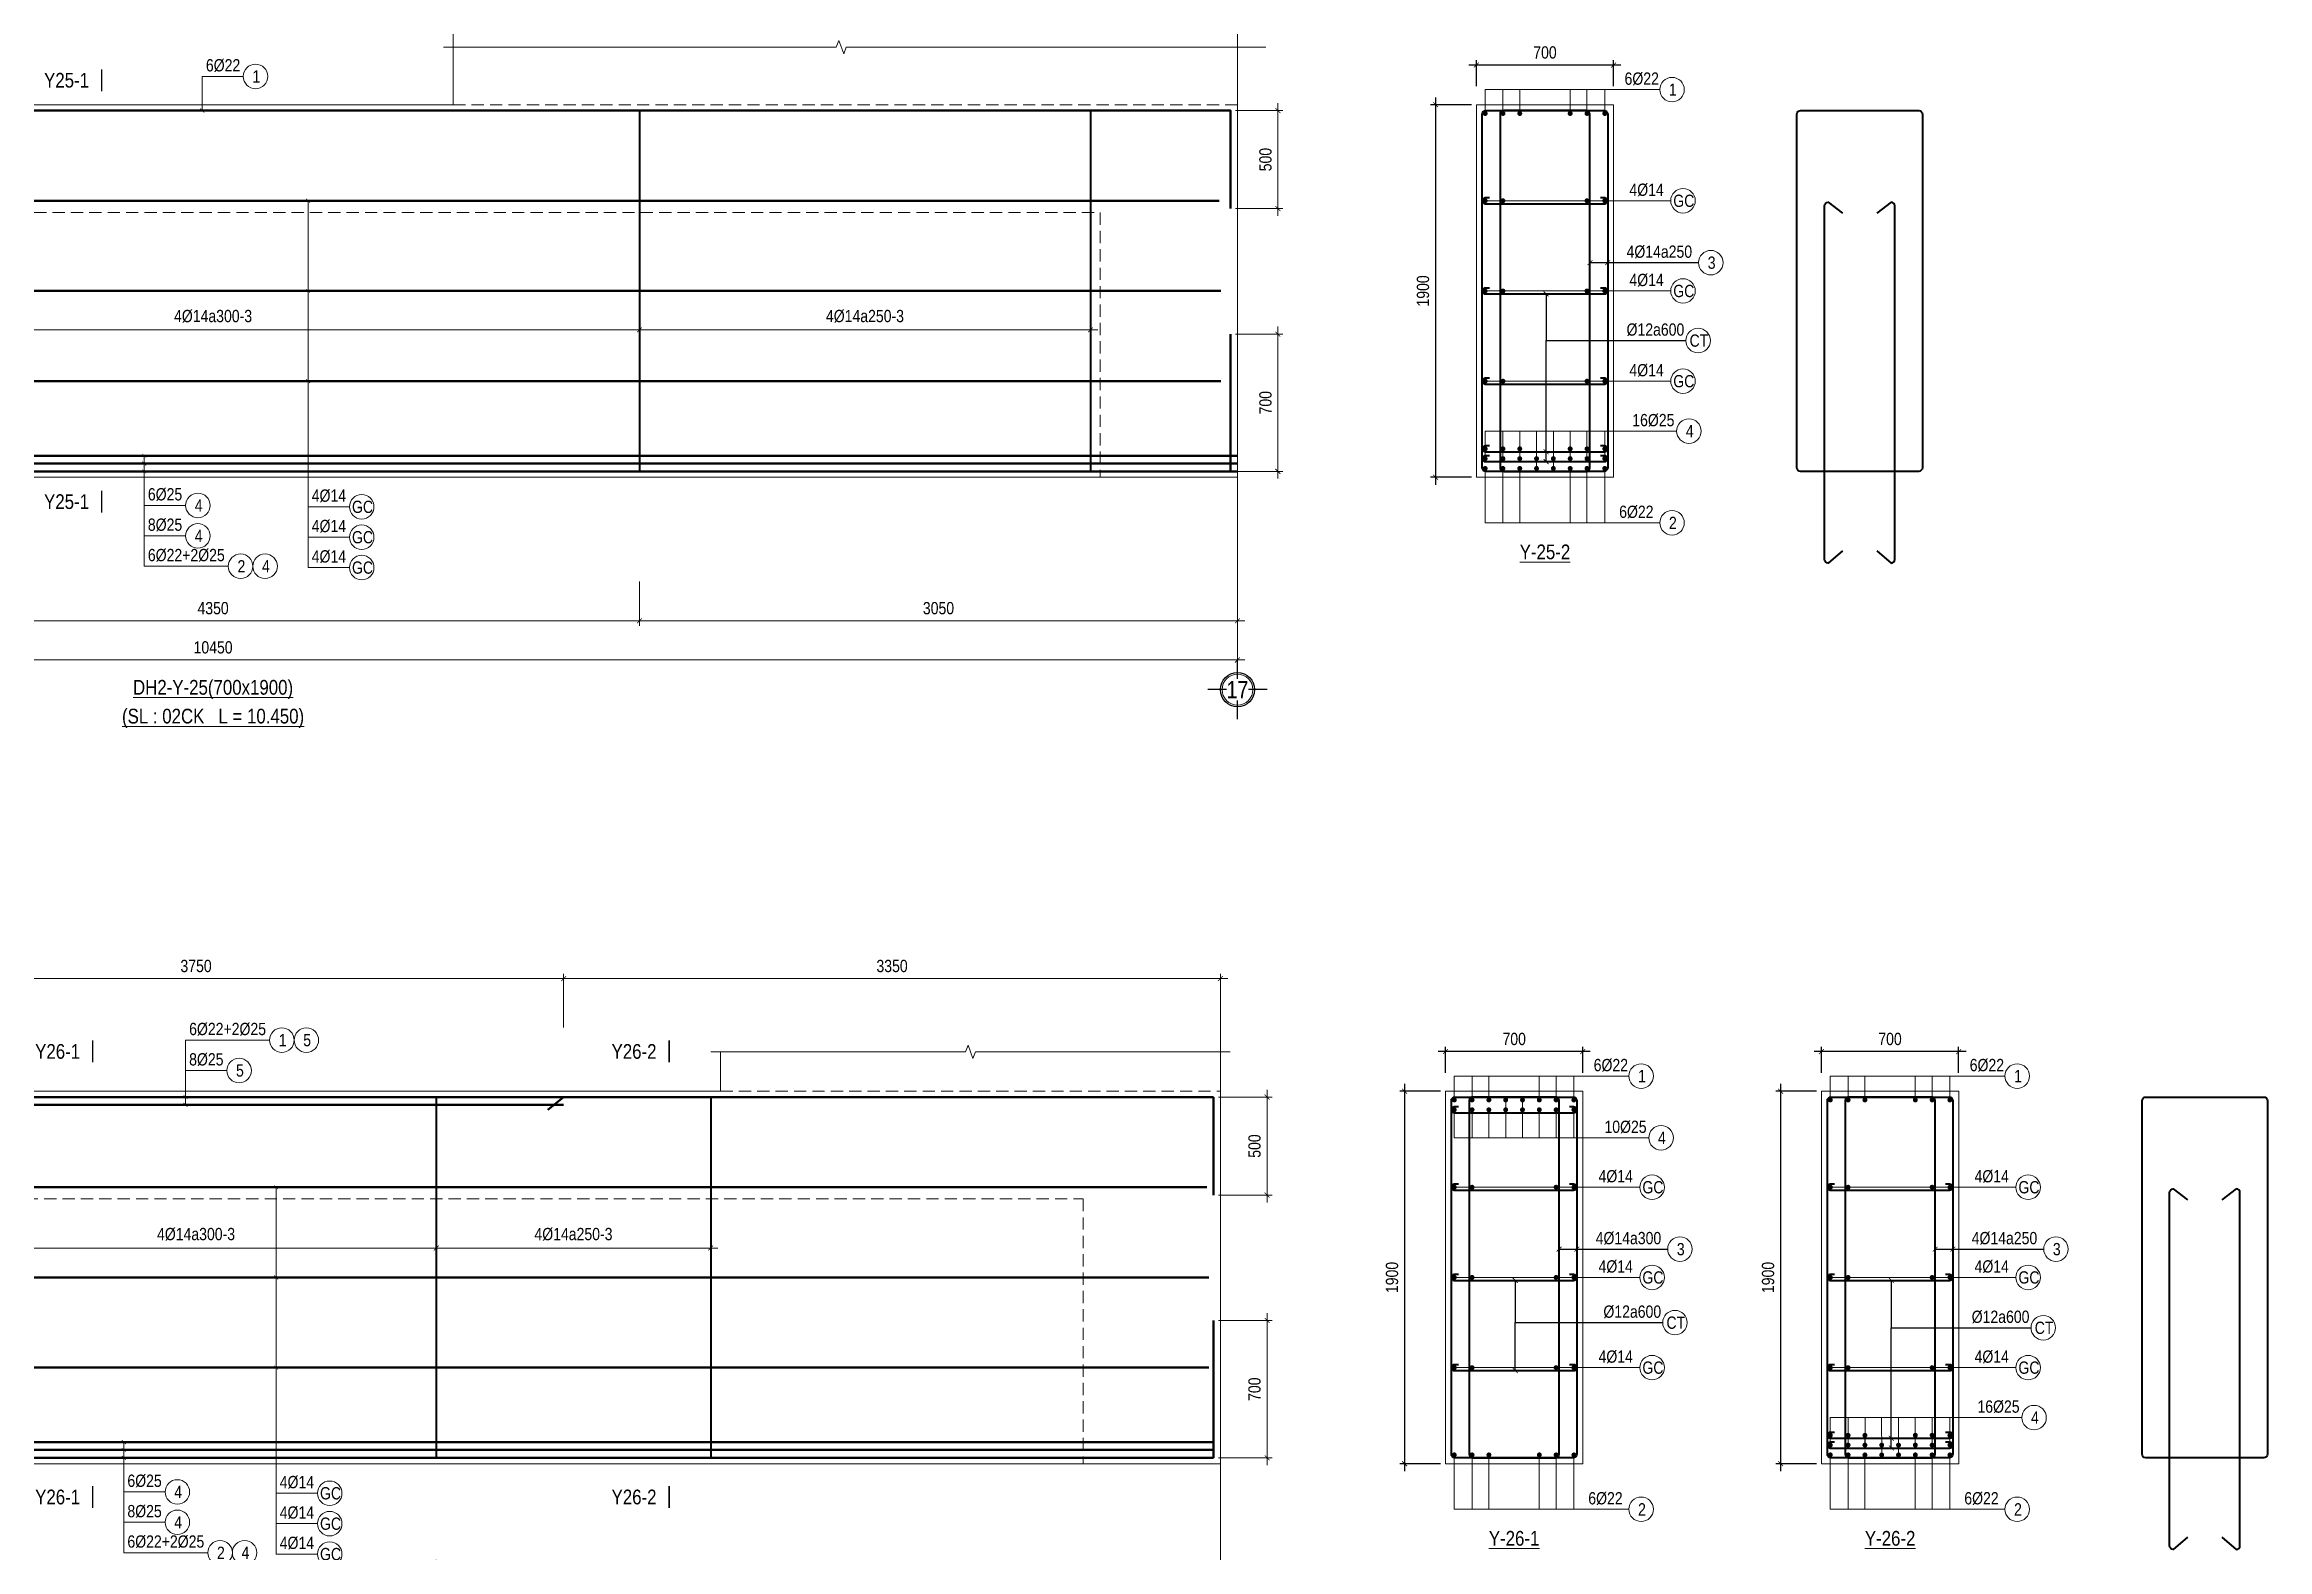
# Model space of a CAD drawing. Header units: millimetres. Extents: x 3014920 to 3563667, y -1638653 to -1356471.
# Drawn here: x 3329522 to 3340861, y -1615112 to -1607437 of the extents above; entities that cross this region are included whole.
import ezdxf
from ezdxf.enums import TextEntityAlignment as Align
from ezdxf.xclip import XClip

# ---------------------------------------------------------------- set-up
doc = ezdxf.new("R2010")
doc.units = ezdxf.units.MM
doc.header["$MEASUREMENT"] = 0
doc.header["$XCLIPFRAME"] = 0
doc.header["$PDMODE"] = 2
for name, pattern in [('6 TANG DIEN HINH 14-15$0$ACAD_ISO10W100', [18, 12, -3, 0, -3]), ('ACAD_ISO04W100', [30, 24, -3, 0, -3]), ('HIDDEN', [0.375, 0.25, -0.125])]:
    doc.linetypes.add(name, pattern=pattern)
doc.layers.get('0').update_dxf_attribs({"lineweight": 9})
doc.layers.get('Defpoints').update_dxf_attribs({"color": 10, "lineweight": 0})
for name, color, linetype, lineweight in [('2', 2, 'Continuous', 20), ('CDAI', 21, 'Continuous', 40), ('CHG_XX_Khung ten$0$TEXT', 7, 'Continuous', 15), ('CTHEP', 50, 'Continuous', 50), ('DBAO', 90, 'Continuous', 13), ('DGIONG', 130, 'Continuous', 13), ('DMo', 9, 'HIDDEN', 9), ('HATCH', 154, 'Continuous', 9), ('KTH', 154, 'Continuous', 9), ('Net khuat', 8, 'HIDDEN', 13), ('TEXT', 7, 'Continuous', 15), ('TRUC', 251, 'ACAD_ISO04W100', 9)]:
    doc.layers.add(name, color=color, linetype=linetype, lineweight=lineweight)
doc.layers.add('8', color=8, linetype='Continuous')
doc.layers.add('CHG_XX_Khung ten$0$TKTC', color=1, linetype='Continuous')
doc.layers.add('CHG_XX_Khung ten$0$A1 BORDER$0$DGIONG', color=7, linetype='Continuous', lineweight=13, true_color=0x29ffff)
doc.layers.add('CHG_XX_Khung ten$0$A1 BORDER$0$STICK', color=7, linetype='Continuous', lineweight=9, true_color=0xe60000)
doc.styles.add('CHG_XX_Khung ten$0$A1 BORDER$0$ARIAL', font='arial.ttf')
doc.styles.add('CHG_XX_Khung ten$0$A1 BORDER$0$Arial - Bold', font='arialbd.ttf', dxfattribs={"height": 2.5})
doc.styles.add('CHG_XX_Khung ten$0$A1 BORDER$0$Star-AvoBold', font='VAVOB_0.TTF')
doc.styles.add('CHG_XX_Khung ten$0$A1 BORDER$0$Title Block DD$0$ARIAL', font='arial.ttf')
doc.styles.add('CHG_XX_Khung ten$0$A1 BORDER$0$Title Block DD$0$Arial - Bold', font='arialbd.ttf', dxfattribs={"height": 2.5})
doc.styles.add('CHG_XX_Khung ten$0$arial', font='arial.ttf')
doc.styles.add('CHG_XX_Khung ten$0$Arial - Bold', font='arialbd.ttf')
doc.styles.add('CHG_XX_Khung ten$0$ArialB', font='arialbd.ttf')
doc.styles.add('CHG_XX_Khung ten$0$title block pccc$0$ARIAL', font='arial.ttf')
doc.styles.add('CHG_XX_Khung ten$0$title block pccc$0$Arial - Bold', font='arialbd.ttf', dxfattribs={"height": 2.5})
doc.styles.add('HELVECONDENSE', font='VHELVCN_0.TTF')
doc.styles.add('Star-HelCon', font='VHELVCN_0.TTF')
doc.styles.add('TTP-HelCon', font='VHELVCN_0.TTF')
doc.styles.add('VNI-HELVE-CONDENSE', font='VHELVCN_0.TTF')
doc.dimstyles.new('kc-25', dxfattribs={"dimtxt": 62.5, "dimasz": 20, "dimexe": 20, "dimexo": 50, "dimgap": 25, "dimtad": 3, "dimdec": 0, "dimzin": 0, "dimdsep": 46, "dimtxsty": 'VNI-HELVE-CONDENSE', "dimblk": 'DIM', "dimcen": 2.5, "dimclrd": 256, "dimclre": 154, "dimclrt": 7, "dimaunit": 1, "dimadec": 0, "dimazin": 0, "dimtfac": 1, "dimtdec": 0, "dimtix": 1, "dimtmove": 0, "dimatfit": 3, "dimldrblk": 'DOT', "dimfxl": 1, "dimtolj": 1, "dimtzin": 0, "dimarcsym": 0})
doc.dimstyles.new('TTP-25', dxfattribs={"dimscale": 25, "dimtxt": 2.5, "dimasz": 1, "dimexe": 1, "dimexo": 1, "dimgap": 0.09, "dimtad": 0, "dimdec": 4, "dimrnd": 1, "dimzin": 9, "dimdsep": 46, "dimtxsty": 'TTP-HelCon', "dimblk": 'ARCHTICK', "dimcen": 0.09, "dimdle": 1.5, "dimclrd": 256, "dimclre": 256, "dimclrt": 7, "dimadec": 0, "dimazin": 0, "dimtfac": 1, "dimtdec": 4, "dimtmove": 0, "dimatfit": 3, "dimldrblk": 'ARCHTICK', "dimfxl": 1, "dimtvp": 1, "dimtolj": 1, "dimtzin": 0, "dimarcsym": 0})

msp = doc.modelspace()

# ---------------------------------------------------------------- texts
at = {"layer": 'TEXT', "style": 'TTP-HelCon'}
for s, p in [('6Þ22', (3337580.93776, -1607642.28407)), ('4Þ14', (3337605.70522, -1608209.03407)), ('4Þ14a250', (3337591.05796, -1608524.71093)), ('4Þ14', (3337605.70522, -1608669.03408)), ('Þ12a600', (3337591.05796, -1608922.04713)), ('4Þ14', (3337605.70522, -1609129.03407)), ('16Þ25', (3337620.35154, -1609383.88807)), ('6Þ22', (3337553.43776, -1609851.4359)), ('6Þ22', (3337423.45922, -1612673.06871)), ('6Þ22', (3339341.42039, -1612673.06871)), ('10Þ25', (3337478.42673, -1612987.83837)), ('4Þ14', (3337448.22668, -1613239.81871)), ('4Þ14', (3339366.18785, -1613239.81871)), ('4Þ14a300', (3337433.57943, -1613555.49557)), ('4Þ14a250', (3339351.5406, -1613555.49557)), ('4Þ14', (3337448.22668, -1613699.81871)), ('4Þ14', (3339366.18785, -1613699.81871)), ('Þ12a600', (3337473.06854, -1613930.43486)), ('Þ12a600', (3339351.5406, -1613956.7045)), ('4Þ14', (3337448.22668, -1614159.8187)), ('4Þ14', (3339366.18785, -1614159.81871)), ('16Þ25', (3339380.83418, -1614414.67271)), ('6Þ22', (3337395.95922, -1614882.22053)), ('6Þ22', (3339313.92039, -1614882.22053))]:
    msp.add_text(s, height=62.5, dxfattribs=at).set_placement(p)
at = {"layer": 'TEXT', "style": 'Star-HelCon'}
for s, p in [('1', (3337827.2426, -1607667.28407)), ('GC', (3337883.20715, -1608234.03407)), ('3', (3338025.07292, -1608549.71093)), ('GC', (3337883.20715, -1608694.03408)), ('CT', (3337960.31005, -1608947.04713)), ('GC', (3337883.20715, -1609154.03407)), ('4', (3337913.39747, -1609408.88807)), ('2', (3337827.2426, -1609876.4359)), ('1', (3337669.76406, -1612698.06871)), ('1', (3339587.72524, -1612698.06871)), ('4', (3337771.47266, -1613012.83837)), ('GC', (3337725.72862, -1613264.81871)), ('GC', (3339643.68979, -1613264.81871)), ('3', (3337867.59439, -1613580.49557)), ('3', (3339785.55556, -1613580.49557)), ('GC', (3337725.72862, -1613724.81871)), ('GC', (3339643.68979, -1613724.81871)), ('CT', (3337842.32063, -1613955.43486)), ('CT', (3339720.79269, -1613981.7045)), ('GC', (3337725.72862, -1614184.8187)), ('GC', (3339643.68979, -1614184.81871)), ('4', (3339673.88011, -1614439.67271)), ('2', (3337669.76406, -1614907.22053)), ('2', (3339587.72524, -1614907.22053))]:
    msp.add_text(s, height=62.5, dxfattribs=at).set_placement(p, align=Align.MIDDLE)
at = {"layer": 'TEXT', "style": 'TTP-HelCon'}
for s, p in [('%%UY-25-2', (3337174.97942, -1610062.02206)), ('%%UY-26-1', (3337017.50089, -1615092.80669)), ('%%UY-26-2', (3338935.46206, -1615092.80669))]:
    msp.add_text(s, height=75, dxfattribs=at).set_placement(p, align=Align.CENTER)

# ---------------------------------------------------------------- blocks, each defined once
blk = doc.blocks.new('MC')
at = {"layer": 'CTHEP', "const_width": 10, "elevation": 0}
blk.add_lwpolyline([(36, 150), (36, 0)], dxfattribs=at)
at = {"layer": 'TEXT', "style": 'TTP-HelCon'}
blk.add_attdef('A', text='', height=100, dxfattribs=at).set_placement((-50, 26), align=Align.RIGHT)
blk = doc.blocks.new('_ArchTick')
at = {"color": 0, "linetype": 'ByBlock', "const_width": 0.15}
blk.add_lwpolyline([(-0.5, -0.5), (0.5, 0.5)], dxfattribs=at)
blk = doc.blocks.new('*D791')
at = {"layer": 'Defpoints', "color": 0, "ltscale": 500, "transparency": 16777216}
for p in [(3336668, -1612775), (3336459, -1614675), (3336668, -1614675)]:
    blk.add_point(p, dxfattribs=at)
at = {"layer": 'KTH', "lineweight": -2, "ltscale": 500, "transparency": 16777216}
for p, q in [((3336643, -1612775), (3336434, -1612775)), ((3336459, -1612737), (3336459, -1614712)), ((3336643, -1614675), (3336434, -1614675))]:
    blk.add_line(p, q, dxfattribs=at)
at = {"layer": 'KTH', "lineweight": -2, "ltscale": 500, "transparency": 16777216, "xscale": 25, "yscale": 25, "zscale": 25}
for p, rotation in [((3336459, -1612775), 90), ((3336459, -1614675), 270)]:
    blk.add_blockref('_ArchTick', p, dxfattribs=dict(at, rotation=rotation))
at = {"layer": 'KTH', "color": 7, "ltscale": 500, "transparency": 16777216, "insert": (3336395, -1613725), "char_height": 62.5, "attachment_point": 5, "rotation": 90, "style": 'TTP-HelCon'}
blk.add_mtext('\\A1;1900', dxfattribs=at)
blk = doc.blocks.new('*D792')
at = {"layer": 'Defpoints', "color": 0, "ltscale": 500, "transparency": 16777216}
for p in [(3336668, -1612573), (3336668, -1612706), (3337368, -1612706)]:
    blk.add_point(p, dxfattribs=at)
at = {"layer": 'KTH', "lineweight": -2, "ltscale": 500, "transparency": 16777216}
for p, q in [((3337405, -1612573), (3336630, -1612573)), ((3336668, -1612681), (3336668, -1612548)), ((3337368, -1612681), (3337368, -1612548))]:
    blk.add_line(p, q, dxfattribs=at)
at = {"layer": 'KTH', "lineweight": -2, "ltscale": 500, "transparency": 16777216, "xscale": 25, "yscale": 25, "zscale": 25, "rotation": 180}
blk.add_blockref('_ArchTick', (3336668, -1612573), dxfattribs=at)
at = {"layer": 'KTH', "lineweight": -2, "ltscale": 500, "transparency": 16777216, "xscale": 25, "yscale": 25, "zscale": 25}
blk.add_blockref('_ArchTick', (3337368, -1612573), dxfattribs=at)
at = {"layer": 'KTH', "color": 7, "ltscale": 500, "transparency": 16777216, "insert": (3337018, -1612509), "char_height": 62.5, "attachment_point": 5, "style": 'TTP-HelCon'}
blk.add_mtext('\\A1;700', dxfattribs=at)
blk = doc.blocks.new('*D793')
at = {"layer": 'Defpoints', "color": 0, "ltscale": 500, "transparency": 16777216}
for p in [(3338585, -1612775), (3338377, -1614675), (3338585, -1614675)]:
    blk.add_point(p, dxfattribs=at)
at = {"layer": 'KTH', "lineweight": -2, "ltscale": 500, "transparency": 16777216}
for p, q in [((3338560, -1612775), (3338352, -1612775)), ((3338377, -1612737), (3338377, -1614712)), ((3338560, -1614675), (3338352, -1614675))]:
    blk.add_line(p, q, dxfattribs=at)
at = {"layer": 'KTH', "lineweight": -2, "ltscale": 500, "transparency": 16777216, "xscale": 25, "yscale": 25, "zscale": 25}
for p, rotation in [((3338377, -1612775), 90), ((3338377, -1614675), 270)]:
    blk.add_blockref('_ArchTick', p, dxfattribs=dict(at, rotation=rotation))
at = {"layer": 'KTH', "color": 7, "ltscale": 500, "transparency": 16777216, "insert": (3338313, -1613725), "char_height": 62.5, "attachment_point": 5, "rotation": 90, "style": 'TTP-HelCon'}
blk.add_mtext('\\A1;1900', dxfattribs=at)
blk = doc.blocks.new('*D794')
at = {"layer": 'Defpoints', "color": 0, "ltscale": 500, "transparency": 16777216}
for p in [(3338585, -1612573), (3338585, -1612706), (3339285, -1612706)]:
    blk.add_point(p, dxfattribs=at)
at = {"layer": 'KTH', "lineweight": -2, "ltscale": 500, "transparency": 16777216}
for p, q in [((3339323, -1612573), (3338548, -1612573)), ((3338585, -1612681), (3338585, -1612548)), ((3339285, -1612681), (3339285, -1612548))]:
    blk.add_line(p, q, dxfattribs=at)
at = {"layer": 'KTH', "lineweight": -2, "ltscale": 500, "transparency": 16777216, "xscale": 25, "yscale": 25, "zscale": 25, "rotation": 180}
blk.add_blockref('_ArchTick', (3338585, -1612573), dxfattribs=at)
at = {"layer": 'KTH', "lineweight": -2, "ltscale": 500, "transparency": 16777216, "xscale": 25, "yscale": 25, "zscale": 25}
blk.add_blockref('_ArchTick', (3339285, -1612573), dxfattribs=at)
at = {"layer": 'KTH', "color": 7, "ltscale": 500, "transparency": 16777216, "insert": (3338935, -1612509), "char_height": 62.5, "attachment_point": 5, "style": 'TTP-HelCon'}
blk.add_mtext('\\A1;700', dxfattribs=at)
blk = doc.blocks.new('*D795')
at = {"layer": 'Defpoints', "color": 0, "ltscale": 500, "transparency": 16777216}
for p in [(3336825, -1607744), (3336617, -1609644), (3336825, -1609644)]:
    blk.add_point(p, dxfattribs=at)
at = {"layer": 'KTH', "lineweight": -2, "ltscale": 500, "transparency": 16777216}
for p, q in [((3336617, -1607707), (3336617, -1609682)), ((3336800, -1607744), (3336592, -1607744)), ((3336800, -1609644), (3336592, -1609644))]:
    blk.add_line(p, q, dxfattribs=at)
at = {"layer": 'KTH', "lineweight": -2, "ltscale": 500, "transparency": 16777216, "xscale": 25, "yscale": 25, "zscale": 25}
for p, rotation in [((3336617, -1607744), 90), ((3336617, -1609644), 270)]:
    blk.add_blockref('_ArchTick', p, dxfattribs=dict(at, rotation=rotation))
at = {"layer": 'KTH', "color": 7, "ltscale": 500, "transparency": 16777216, "insert": (3336553, -1608694), "char_height": 62.5, "attachment_point": 5, "rotation": 90, "style": 'TTP-HelCon'}
blk.add_mtext('\\A1;1900', dxfattribs=at)
blk = doc.blocks.new('*D796')
at = {"layer": 'Defpoints', "color": 0, "ltscale": 500, "transparency": 16777216}
for p in [(3336825, -1607542), (3336825, -1607675), (3337525, -1607675)]:
    blk.add_point(p, dxfattribs=at)
at = {"layer": 'KTH', "lineweight": -2, "ltscale": 500, "transparency": 16777216}
for p, q in [((3337562, -1607542), (3336787, -1607542)), ((3336825, -1607650), (3336825, -1607517)), ((3337525, -1607650), (3337525, -1607517))]:
    blk.add_line(p, q, dxfattribs=at)
at = {"layer": 'KTH', "lineweight": -2, "ltscale": 500, "transparency": 16777216, "xscale": 25, "yscale": 25, "zscale": 25, "rotation": 180}
blk.add_blockref('_ArchTick', (3336825, -1607542), dxfattribs=at)
at = {"layer": 'KTH', "lineweight": -2, "ltscale": 500, "transparency": 16777216, "xscale": 25, "yscale": 25, "zscale": 25}
blk.add_blockref('_ArchTick', (3337525, -1607542), dxfattribs=at)
at = {"layer": 'KTH', "color": 7, "ltscale": 500, "transparency": 16777216, "insert": (3337175, -1607478), "char_height": 62.5, "attachment_point": 5, "style": 'TTP-HelCon'}
blk.add_mtext('\\A1;700', dxfattribs=at)
blk = doc.blocks.new('*D761')
at = {"layer": 'Defpoints', "color": 0, "transparency": 16777216}
for p in [(-124, 0), (-260, -1900), (-124, -1900)]:
    blk.add_point(p, dxfattribs=at)
at = {"layer": 'KTH', "lineweight": -2, "transparency": 16777216}
for p, q in [((-149, 0), (-285, 0)), ((-260, 38), (-260, -1938)), ((-149, -1900), (-285, -1900))]:
    blk.add_line(p, q, dxfattribs=at)
at = {"layer": 'KTH', "lineweight": -2, "transparency": 16777216, "xscale": 25, "yscale": 25, "zscale": 25}
for p, rotation in [((-260, 0), 90), ((-260, -1900), 270)]:
    blk.add_blockref('_ArchTick', p, dxfattribs=dict(at, rotation=rotation))
at = {"layer": 'KTH', "color": 7, "transparency": 16777216, "insert": (-324, -950), "char_height": 62.5, "attachment_point": 5, "rotation": 90, "style": 'TTP-HelCon'}
blk.add_mtext('\\A1;1900', dxfattribs=at)
blk = doc.blocks.new('CODE')
at = {"layer": 'DBAO'}
for p, q in [((-63, 0), (-138, 30)), ((-138, 30), (0, 30)), ((-138, 0), (0, 0)), ((-113, 55), (224, 55)), ((-63, -20), (-63, 105))]:
    blk.add_line(p, q, dxfattribs=at)
at = {"layer": 'HATCH', "color": 1}
blk.add_solid([(-63, 0), (-138, 30), (-63, 30)], dxfattribs=at)
blk = doc.blocks.new('*D762')
at = {"layer": 'Defpoints', "color": 0, "transparency": 16777216}
for p in [(3050, -2407), (7400, -2407), (7400, -2632)]:
    blk.add_point(p, dxfattribs=at)
at = {"layer": 'KTH', "lineweight": -2, "transparency": 16777216}
for p, q in [((3050, -2432), (3050, -2657)), ((7400, -2432), (7400, -2657)), ((3012, -2632), (7437, -2632))]:
    blk.add_line(p, q, dxfattribs=at)
at = {"layer": 'KTH', "lineweight": -2, "transparency": 16777216, "xscale": 25, "yscale": 25, "zscale": 25, "rotation": 180}
blk.add_blockref('_ArchTick', (3050, -2632), dxfattribs=at)
at = {"layer": 'KTH', "lineweight": -2, "transparency": 16777216, "xscale": 25, "yscale": 25, "zscale": 25}
blk.add_blockref('_ArchTick', (7400, -2632), dxfattribs=at)
at = {"layer": 'KTH', "color": 7, "transparency": 16777216, "insert": (5225, -2568), "char_height": 62.5, "attachment_point": 5, "style": 'TTP-HelCon'}
blk.add_mtext('\\A1;4350', dxfattribs=at)
blk = doc.blocks.new('*D763')
at = {"layer": 'Defpoints', "color": 0, "transparency": 16777216}
for p in [(0, -2407), (3050, -2407), (3050, -2632)]:
    blk.add_point(p, dxfattribs=at)
at = {"layer": 'KTH', "lineweight": -2, "transparency": 16777216}
for p, q in [((0, -2432), (0, -2657)), ((3050, -2432), (3050, -2657)), ((-38, -2632), (3087, -2632))]:
    blk.add_line(p, q, dxfattribs=at)
at = {"layer": 'KTH', "lineweight": -2, "transparency": 16777216, "xscale": 25, "yscale": 25, "zscale": 25, "rotation": 180}
blk.add_blockref('_ArchTick', (0, -2632), dxfattribs=at)
at = {"layer": 'KTH', "lineweight": -2, "transparency": 16777216, "xscale": 25, "yscale": 25, "zscale": 25}
blk.add_blockref('_ArchTick', (3050, -2632), dxfattribs=at)
at = {"layer": 'KTH', "color": 7, "transparency": 16777216, "insert": (1525, -2568), "char_height": 62.5, "attachment_point": 5, "style": 'TTP-HelCon'}
blk.add_mtext('\\A1;3050', dxfattribs=at)
blk = doc.blocks.new('*D764')
at = {"layer": 'Defpoints', "color": 0, "transparency": 16777216}
for p in [(0, -2407), (10450, -2632), (10450, -2832)]:
    blk.add_point(p, dxfattribs=at)
at = {"layer": 'KTH', "lineweight": -2, "transparency": 16777216}
for p, q in [((0, -2432), (0, -2857)), ((10450, -2657), (10450, -2857)), ((-38, -2832), (10487, -2832))]:
    blk.add_line(p, q, dxfattribs=at)
at = {"layer": 'KTH', "lineweight": -2, "transparency": 16777216, "xscale": 25, "yscale": 25, "zscale": 25, "rotation": 180}
blk.add_blockref('_ArchTick', (0, -2832), dxfattribs=at)
at = {"layer": 'KTH', "lineweight": -2, "transparency": 16777216, "xscale": 25, "yscale": 25, "zscale": 25}
blk.add_blockref('_ArchTick', (10450, -2832), dxfattribs=at)
at = {"layer": 'KTH', "color": 7, "transparency": 16777216, "insert": (5225, -2768), "char_height": 62.5, "attachment_point": 5, "style": 'TTP-HelCon'}
blk.add_mtext('\\A1;10450', dxfattribs=at)
blk = doc.blocks.new('*D765')
at = {"layer": 'Defpoints', "color": 0, "transparency": 16777216}
for p in [(3050, -673), (7400, -673), (7400, -1148)]:
    blk.add_point(p, dxfattribs=at)
at = {"layer": 'KTH', "lineweight": -2, "transparency": 16777216}
for p, q in [((3050, -698), (3050, -1173)), ((7400, -698), (7400, -1173)), ((3012, -1148), (7437, -1148))]:
    blk.add_line(p, q, dxfattribs=at)
at = {"layer": 'KTH', "lineweight": -2, "transparency": 16777216, "xscale": 25, "yscale": 25, "zscale": 25, "rotation": 180}
blk.add_blockref('_ArchTick', (3050, -1148), dxfattribs=at)
at = {"layer": 'KTH', "lineweight": -2, "transparency": 16777216, "xscale": 25, "yscale": 25, "zscale": 25}
blk.add_blockref('_ArchTick', (7400, -1148), dxfattribs=at)
at = {"layer": 'KTH', "color": 7, "transparency": 16777216, "insert": (5225, -1079), "char_height": 62.5, "attachment_point": 5, "style": 'TTP-HelCon'}
blk.add_mtext('\\A1;4Þ14a300-3', dxfattribs=at)
blk = doc.blocks.new('dau truc')
blk.add_circle((0, 0), 180)
at = {"layer": '8'}
for p, q in [((0, 127), (0, 345)), ((-127, 0), (-345, 0)), ((0, -345), (0, -127)), ((345, 0), (127, 0))]:
    blk.add_line(p, q, dxfattribs=at)
blk.add_circle((0, 0), 200, dxfattribs=at)
at = {"layer": 'TEXT', "style": 'HELVECONDENSE'}
blk.add_attdef('A', text='', height=233, dxfattribs=at).set_placement((0, 0), align=Align.MIDDLE)
blk = doc.blocks.new('*D766')
at = {"layer": 'Defpoints', "color": 0, "transparency": 16777216}
for p in [(7400, -2407), (10450, -2407), (7400, -2632)]:
    blk.add_point(p, dxfattribs=at)
at = {"layer": 'KTH', "lineweight": -2, "transparency": 16777216}
for p, q in [((7400, -2432), (7400, -2657)), ((10450, -2432), (10450, -2657)), ((10487, -2632), (7362, -2632))]:
    blk.add_line(p, q, dxfattribs=at)
at = {"layer": 'KTH', "lineweight": -2, "transparency": 16777216, "xscale": 25, "yscale": 25, "zscale": 25, "rotation": 180}
blk.add_blockref('_ArchTick', (7400, -2632), dxfattribs=at)
at = {"layer": 'KTH', "lineweight": -2, "transparency": 16777216, "xscale": 25, "yscale": 25, "zscale": 25}
blk.add_blockref('_ArchTick', (10450, -2632), dxfattribs=at)
at = {"layer": 'KTH', "color": 7, "transparency": 16777216, "insert": (8925, -2568), "char_height": 62.5, "attachment_point": 5, "style": 'TTP-HelCon'}
blk.add_mtext('\\A1;3050', dxfattribs=at)
blk = doc.blocks.new('*D767')
at = {"layer": 'Defpoints', "color": 0, "transparency": 16777216}
for p in [(7400, -673), (9700, -673), (7400, -1148)]:
    blk.add_point(p, dxfattribs=at)
at = {"layer": 'KTH', "lineweight": -2, "transparency": 16777216}
for p, q in [((7400, -698), (7400, -1173)), ((9700, -698), (9700, -1173)), ((9737, -1148), (7362, -1148))]:
    blk.add_line(p, q, dxfattribs=at)
at = {"layer": 'KTH', "lineweight": -2, "transparency": 16777216, "xscale": 25, "yscale": 25, "zscale": 25, "rotation": 180}
blk.add_blockref('_ArchTick', (7400, -1148), dxfattribs=at)
at = {"layer": 'KTH', "lineweight": -2, "transparency": 16777216, "xscale": 25, "yscale": 25, "zscale": 25}
blk.add_blockref('_ArchTick', (9700, -1148), dxfattribs=at)
at = {"layer": 'KTH', "color": 7, "transparency": 16777216, "insert": (8550, -1079), "char_height": 62.5, "attachment_point": 5, "style": 'TTP-HelCon'}
blk.add_mtext('\\A1;4Þ14a250-3', dxfattribs=at)
blk = doc.blocks.new('DIM')
h = blk.add_hatch(color=1)
h.paths.add_polyline_path([(0.49, 0.29, 1), (0.29, 0.49), (-0.19, 0), (0.19, 0)])
h.paths.add_polyline_path([(0.19, 0), (-0.19, 0), (-0.49, -0.29, 1), (-0.29, -0.49)])
at = {"color": 9}
for p, q in [((-0.19, 0), (-1.5, 0)), ((0.19, 0), (1.5, 0))]:
    blk.add_line(p, q, dxfattribs=at)
at = {"color": 1}
for p, q in [((-0.49, -0.29), (0.29, 0.49)), ((-0.29, -0.49), (0.49, 0.29)), ((-0.19, 0), (0.19, 0))]:
    blk.add_line(p, q, dxfattribs=at)
blk.add_arc((-0.39, -0.39), 0.138, 135, 315, dxfattribs=at)
blk = doc.blocks.new('*D768')
at = {"layer": 'Defpoints', "color": 0, "transparency": 16777216}
for p in [(750, -651), (3050, -651), (3050, -1148)]:
    blk.add_point(p, dxfattribs=at)
at = {"layer": 'KTH', "lineweight": -2, "transparency": 16777216}
for p, q in [((750, -676), (750, -1173)), ((3050, -676), (3050, -1173)), ((712, -1148), (3087, -1148))]:
    blk.add_line(p, q, dxfattribs=at)
at = {"layer": 'KTH', "lineweight": -2, "transparency": 16777216, "xscale": 25, "yscale": 25, "zscale": 25, "rotation": 180}
blk.add_blockref('_ArchTick', (750, -1148), dxfattribs=at)
at = {"layer": 'KTH', "lineweight": -2, "transparency": 16777216, "xscale": 25, "yscale": 25, "zscale": 25}
blk.add_blockref('_ArchTick', (3050, -1148), dxfattribs=at)
at = {"layer": 'KTH', "color": 7, "transparency": 16777216, "insert": (1900, -1079), "char_height": 62.5, "attachment_point": 5, "style": 'TTP-HelCon'}
blk.add_mtext('\\A1;4Þ14a250-3', dxfattribs=at)
blk = doc.blocks.new('*D769')
at = {"layer": 'Defpoints', "color": 0, "transparency": 16777216}
for p in [(10450, 574), (10450, 300), (6450, 200)]:
    blk.add_point(p, dxfattribs=at)
at = {"layer": 'KTH', "lineweight": -2, "transparency": 16777216}
for p, q in [((6412, 574), (10487, 574)), ((6450, 225), (6450, 599)), ((10450, 325), (10450, 599))]:
    blk.add_line(p, q, dxfattribs=at)
at = {"layer": 'KTH', "lineweight": -2, "transparency": 16777216, "xscale": 25, "yscale": 25, "zscale": 25, "rotation": 180}
blk.add_blockref('_ArchTick', (6450, 574), dxfattribs=at)
at = {"layer": 'KTH', "lineweight": -2, "transparency": 16777216, "xscale": 25, "yscale": 25, "zscale": 25}
blk.add_blockref('_ArchTick', (10450, 574), dxfattribs=at)
at = {"layer": 'KTH', "color": 7, "transparency": 16777216, "insert": (8450, 638), "char_height": 62.5, "attachment_point": 5, "style": 'TTP-HelCon'}
blk.add_mtext('\\A1;4000', dxfattribs=at)
blk = doc.blocks.new('*D770')
at = {"layer": 'Defpoints', "color": 0, "transparency": 16777216}
for p in [(4000, 574), (4000, 200), (6450, 200)]:
    blk.add_point(p, dxfattribs=at)
at = {"layer": 'KTH', "lineweight": -2, "transparency": 16777216}
for p, q in [((6487, 574), (3962, 574)), ((4000, 225), (4000, 599)), ((6450, 225), (6450, 599))]:
    blk.add_line(p, q, dxfattribs=at)
at = {"layer": 'KTH', "lineweight": -2, "transparency": 16777216, "xscale": 25, "yscale": 25, "zscale": 25, "rotation": 180}
blk.add_blockref('_ArchTick', (4000, 574), dxfattribs=at)
at = {"layer": 'KTH', "lineweight": -2, "transparency": 16777216, "xscale": 25, "yscale": 25, "zscale": 25}
blk.add_blockref('_ArchTick', (6450, 574), dxfattribs=at)
at = {"layer": 'KTH', "color": 7, "transparency": 16777216, "insert": (5225, 638), "char_height": 62.5, "attachment_point": 5, "style": 'TTP-HelCon'}
blk.add_mtext('\\A1;2450', dxfattribs=at)
blk = doc.blocks.new('*D771')
at = {"layer": 'Defpoints', "color": 0, "transparency": 16777216}
for p in [(0, 574), (0, 300), (4000, 200)]:
    blk.add_point(p, dxfattribs=at)
at = {"layer": 'KTH', "lineweight": -2, "transparency": 16777216}
for p, q in [((4037, 574), (-38, 574)), ((0, 325), (0, 599)), ((4000, 225), (4000, 599))]:
    blk.add_line(p, q, dxfattribs=at)
at = {"layer": 'KTH', "lineweight": -2, "transparency": 16777216, "xscale": 25, "yscale": 25, "zscale": 25, "rotation": 180}
blk.add_blockref('_ArchTick', (0, 574), dxfattribs=at)
at = {"layer": 'KTH', "lineweight": -2, "transparency": 16777216, "xscale": 25, "yscale": 25, "zscale": 25}
blk.add_blockref('_ArchTick', (4000, 574), dxfattribs=at)
at = {"layer": 'KTH', "color": 7, "transparency": 16777216, "insert": (2000, 638), "char_height": 62.5, "attachment_point": 5, "style": 'TTP-HelCon'}
blk.add_mtext('\\A1;4000', dxfattribs=at)
blk = doc.blocks.new('*D772')
at = {"layer": 'Defpoints', "color": 0, "transparency": 16777216}
for p in [(10415, -30), (10415, -530), (10656, -530)]:
    blk.add_point(p, dxfattribs=at)
at = {"layer": 'KTH', "lineweight": -2, "transparency": 16777216}
for p, q in [((10656, 8), (10656, -567)), ((10440, -30), (10681, -30)), ((10440, -530), (10681, -530))]:
    blk.add_line(p, q, dxfattribs=at)
at = {"layer": 'KTH', "lineweight": -2, "transparency": 16777216, "xscale": 25, "yscale": 25, "zscale": 25}
for p, rotation in [((10656, -30), 90), ((10656, -530), 270)]:
    blk.add_blockref('_ArchTick', p, dxfattribs=dict(at, rotation=rotation))
at = {"layer": 'KTH', "color": 7, "transparency": 16777216, "insert": (10593, -280), "char_height": 62.5, "attachment_point": 5, "rotation": 90, "style": 'TTP-HelCon'}
blk.add_mtext('\\A1;500', dxfattribs=at)
blk = doc.blocks.new('*D773')
at = {"layer": 'Defpoints', "color": 0, "transparency": 16777216}
for p in [(10415, -1170), (10415, -1870), (10656, -1870)]:
    blk.add_point(p, dxfattribs=at)
at = {"layer": 'KTH', "lineweight": -2, "transparency": 16777216}
for p, q in [((10656, -1132), (10656, -1907)), ((10440, -1170), (10681, -1170)), ((10440, -1870), (10681, -1870))]:
    blk.add_line(p, q, dxfattribs=at)
at = {"layer": 'KTH', "lineweight": -2, "transparency": 16777216, "xscale": 25, "yscale": 25, "zscale": 25}
for p, rotation in [((10656, -1170), 90), ((10656, -1870), 270)]:
    blk.add_blockref('_ArchTick', p, dxfattribs=dict(at, rotation=rotation))
at = {"layer": 'KTH', "color": 7, "transparency": 16777216, "insert": (10593, -1520), "char_height": 62.5, "attachment_point": 5, "rotation": 90, "style": 'TTP-HelCon'}
blk.add_mtext('\\A1;700', dxfattribs=at)
blk = doc.blocks.new('*D774')
at = {"layer": 'Defpoints', "color": 0, "transparency": 16777216}
for p in [(25, -1170), (-143, -1870), (25, -1870)]:
    blk.add_point(p, dxfattribs=at)
at = {"layer": 'KTH', "lineweight": -2, "transparency": 16777216}
for p, q in [((-143, -1132), (-143, -1907)), ((0, -1170), (-168, -1170)), ((0, -1870), (-168, -1870))]:
    blk.add_line(p, q, dxfattribs=at)
at = {"layer": 'KTH', "lineweight": -2, "transparency": 16777216, "xscale": 25, "yscale": 25, "zscale": 25}
for p, rotation in [((-143, -1170), 90), ((-143, -1870), 270)]:
    blk.add_blockref('_ArchTick', p, dxfattribs=dict(at, rotation=rotation))
at = {"layer": 'KTH', "color": 7, "transparency": 16777216, "insert": (-206, -1520), "char_height": 62.5, "attachment_point": 5, "rotation": 90, "style": 'TTP-HelCon'}
blk.add_mtext('\\A1;700', dxfattribs=at)
blk = doc.blocks.new('*D775')
at = {"layer": 'Defpoints', "color": 0, "transparency": 16777216}
for p in [(25, -30), (-110, -530), (25, -530)]:
    blk.add_point(p, dxfattribs=at)
at = {"layer": 'KTH', "lineweight": -2, "transparency": 16777216}
for p, q in [((-110, 7), (-110, -568)), ((0, -30), (-135, -30)), ((0, -530), (-135, -530))]:
    blk.add_line(p, q, dxfattribs=at)
at = {"layer": 'KTH', "lineweight": -2, "transparency": 16777216, "xscale": 25, "yscale": 25, "zscale": 25}
for p, rotation in [((-110, -30), 90), ((-110, -530), 270)]:
    blk.add_blockref('_ArchTick', p, dxfattribs=dict(at, rotation=rotation))
at = {"layer": 'KTH', "color": 7, "transparency": 16777216, "insert": (-174, -280), "char_height": 62.5, "attachment_point": 5, "rotation": 90, "style": 'TTP-HelCon'}
blk.add_mtext('\\A1;500', dxfattribs=at)
blk = doc.blocks.new('*D776')
at = {"layer": 'Defpoints', "color": 0, "transparency": 16777216}
for p in [(-124, 0), (-260, -1900), (-124, -1900)]:
    blk.add_point(p, dxfattribs=at)
at = {"layer": 'KTH', "lineweight": -2, "transparency": 16777216}
for p, q in [((-149, 0), (-285, 0)), ((-260, 38), (-260, -1938)), ((-149, -1900), (-285, -1900))]:
    blk.add_line(p, q, dxfattribs=at)
at = {"layer": 'KTH', "lineweight": -2, "transparency": 16777216, "xscale": 25, "yscale": 25, "zscale": 25}
for p, rotation in [((-260, 0), 90), ((-260, -1900), 270)]:
    blk.add_blockref('_ArchTick', p, dxfattribs=dict(at, rotation=rotation))
at = {"layer": 'KTH', "color": 7, "transparency": 16777216, "insert": (-324, -950), "char_height": 62.5, "attachment_point": 5, "rotation": 90, "style": 'TTP-HelCon'}
blk.add_mtext('\\A1;1900', dxfattribs=at)
blk = doc.blocks.new('*D777')
at = {"layer": 'Defpoints', "color": 0, "transparency": 16777216}
for p in [(4000, -2366), (6450, -2366), (6450, -2591)]:
    blk.add_point(p, dxfattribs=at)
at = {"layer": 'KTH', "lineweight": -2, "transparency": 16777216}
for p, q in [((4000, -2391), (4000, -2616)), ((6450, -2391), (6450, -2616)), ((3962, -2591), (6487, -2591))]:
    blk.add_line(p, q, dxfattribs=at)
at = {"layer": 'KTH', "lineweight": -2, "transparency": 16777216, "xscale": 25, "yscale": 25, "zscale": 25, "rotation": 180}
blk.add_blockref('_ArchTick', (4000, -2591), dxfattribs=at)
at = {"layer": 'KTH', "lineweight": -2, "transparency": 16777216, "xscale": 25, "yscale": 25, "zscale": 25}
blk.add_blockref('_ArchTick', (6450, -2591), dxfattribs=at)
at = {"layer": 'KTH', "color": 7, "transparency": 16777216, "insert": (5225, -2527), "char_height": 62.5, "attachment_point": 5, "style": 'TTP-HelCon'}
blk.add_mtext('\\A1;2450', dxfattribs=at)
blk = doc.blocks.new('*D778')
at = {"layer": 'Defpoints', "color": 0, "transparency": 16777216}
for p in [(0, -2366), (4000, -2366), (4000, -2591)]:
    blk.add_point(p, dxfattribs=at)
at = {"layer": 'KTH', "lineweight": -2, "transparency": 16777216}
for p, q in [((0, -2391), (0, -2616)), ((4000, -2391), (4000, -2616)), ((-38, -2591), (4037, -2591))]:
    blk.add_line(p, q, dxfattribs=at)
at = {"layer": 'KTH', "lineweight": -2, "transparency": 16777216, "xscale": 25, "yscale": 25, "zscale": 25, "rotation": 180}
blk.add_blockref('_ArchTick', (0, -2591), dxfattribs=at)
at = {"layer": 'KTH', "lineweight": -2, "transparency": 16777216, "xscale": 25, "yscale": 25, "zscale": 25}
blk.add_blockref('_ArchTick', (4000, -2591), dxfattribs=at)
at = {"layer": 'KTH', "color": 7, "transparency": 16777216, "insert": (2000, -2527), "char_height": 62.5, "attachment_point": 5, "style": 'TTP-HelCon'}
blk.add_mtext('\\A1;4000', dxfattribs=at)
blk = doc.blocks.new('*D779')
at = {"layer": 'Defpoints', "color": 0, "transparency": 16777216}
for p in [(0, -2366), (10450, -2366), (10450, -2791)]:
    blk.add_point(p, dxfattribs=at)
at = {"layer": 'KTH', "lineweight": -2, "transparency": 16777216}
for p, q in [((0, -2391), (0, -2816)), ((10450, -2391), (10450, -2816)), ((-38, -2791), (10487, -2791))]:
    blk.add_line(p, q, dxfattribs=at)
at = {"layer": 'KTH', "lineweight": -2, "transparency": 16777216, "xscale": 25, "yscale": 25, "zscale": 25, "rotation": 180}
blk.add_blockref('_ArchTick', (0, -2791), dxfattribs=at)
at = {"layer": 'KTH', "lineweight": -2, "transparency": 16777216, "xscale": 25, "yscale": 25, "zscale": 25}
blk.add_blockref('_ArchTick', (10450, -2791), dxfattribs=at)
at = {"layer": 'KTH', "color": 7, "transparency": 16777216, "insert": (5225, -2727), "char_height": 62.5, "attachment_point": 5, "style": 'TTP-HelCon'}
blk.add_mtext('\\A1;10450', dxfattribs=at)
blk = doc.blocks.new('*D780')
at = {"layer": 'Defpoints', "color": 0, "transparency": 16777216}
for p in [(4000, -624), (6450, -624), (6450, -800)]:
    blk.add_point(p, dxfattribs=at)
at = {"layer": 'KTH', "lineweight": -2, "transparency": 16777216}
for p, q in [((4000, -649), (4000, -825)), ((6450, -649), (6450, -825)), ((3962, -800), (6487, -800))]:
    blk.add_line(p, q, dxfattribs=at)
at = {"layer": 'KTH', "lineweight": -2, "transparency": 16777216, "xscale": 25, "yscale": 25, "zscale": 25, "rotation": 180}
blk.add_blockref('_ArchTick', (4000, -800), dxfattribs=at)
at = {"layer": 'KTH', "lineweight": -2, "transparency": 16777216, "xscale": 25, "yscale": 25, "zscale": 25}
blk.add_blockref('_ArchTick', (6450, -800), dxfattribs=at)
at = {"layer": 'KTH', "color": 7, "transparency": 16777216, "insert": (5225, -730), "char_height": 62.5, "attachment_point": 5, "style": 'TTP-HelCon'}
blk.add_mtext('\\A1;4Þ14a300-3', dxfattribs=at)
blk = doc.blocks.new('*D781')
at = {"layer": 'Defpoints', "color": 0, "transparency": 16777216}
for p in [(6450, -2366), (10450, -2366), (6450, -2591)]:
    blk.add_point(p, dxfattribs=at)
at = {"layer": 'KTH', "lineweight": -2, "transparency": 16777216}
for p, q in [((6450, -2391), (6450, -2616)), ((10450, -2391), (10450, -2616)), ((10487, -2591), (6412, -2591))]:
    blk.add_line(p, q, dxfattribs=at)
at = {"layer": 'KTH', "lineweight": -2, "transparency": 16777216, "xscale": 25, "yscale": 25, "zscale": 25, "rotation": 180}
blk.add_blockref('_ArchTick', (6450, -2591), dxfattribs=at)
at = {"layer": 'KTH', "lineweight": -2, "transparency": 16777216, "xscale": 25, "yscale": 25, "zscale": 25}
blk.add_blockref('_ArchTick', (10450, -2591), dxfattribs=at)
at = {"layer": 'KTH', "color": 7, "transparency": 16777216, "insert": (8450, -2527), "char_height": 62.5, "attachment_point": 5, "style": 'TTP-HelCon'}
blk.add_mtext('\\A1;4000', dxfattribs=at)
blk = doc.blocks.new('*D782')
at = {"layer": 'Defpoints', "color": 0, "transparency": 16777216}
for p in [(6450, -624), (7850, -624), (6450, -800)]:
    blk.add_point(p, dxfattribs=at)
at = {"layer": 'KTH', "lineweight": -2, "transparency": 16777216}
for p, q in [((6450, -649), (6450, -825)), ((7850, -649), (7850, -825)), ((7887, -800), (6412, -800))]:
    blk.add_line(p, q, dxfattribs=at)
at = {"layer": 'KTH', "lineweight": -2, "transparency": 16777216, "xscale": 25, "yscale": 25, "zscale": 25, "rotation": 180}
blk.add_blockref('_ArchTick', (6450, -800), dxfattribs=at)
at = {"layer": 'KTH', "lineweight": -2, "transparency": 16777216, "xscale": 25, "yscale": 25, "zscale": 25}
blk.add_blockref('_ArchTick', (7850, -800), dxfattribs=at)
at = {"layer": 'KTH', "color": 7, "transparency": 16777216, "insert": (7150, -730), "char_height": 62.5, "attachment_point": 5, "style": 'TTP-HelCon'}
blk.add_mtext('\\A1;4Þ14a250-3', dxfattribs=at)
blk = doc.blocks.new('*D783')
at = {"layer": 'Defpoints', "color": 0, "transparency": 16777216}
for p in [(2600, -603), (4000, -603), (4000, -800)]:
    blk.add_point(p, dxfattribs=at)
at = {"layer": 'KTH', "lineweight": -2, "transparency": 16777216}
for p, q in [((2600, -628), (2600, -825)), ((4000, -628), (4000, -825)), ((2562, -800), (4037, -800))]:
    blk.add_line(p, q, dxfattribs=at)
at = {"layer": 'KTH', "lineweight": -2, "transparency": 16777216, "xscale": 25, "yscale": 25, "zscale": 25, "rotation": 180}
blk.add_blockref('_ArchTick', (2600, -800), dxfattribs=at)
at = {"layer": 'KTH', "lineweight": -2, "transparency": 16777216, "xscale": 25, "yscale": 25, "zscale": 25}
blk.add_blockref('_ArchTick', (4000, -800), dxfattribs=at)
at = {"layer": 'KTH', "color": 7, "transparency": 16777216, "insert": (3300, -730), "char_height": 62.5, "attachment_point": 5, "style": 'TTP-HelCon'}
blk.add_mtext('\\A1;4Þ14a250-3', dxfattribs=at)
blk = doc.blocks.new('*D784')
at = {"layer": 'Defpoints', "color": 0, "transparency": 16777216}
for p in [(10450, 574), (7100, 300), (10450, 300)]:
    blk.add_point(p, dxfattribs=at)
at = {"layer": 'KTH', "lineweight": -2, "transparency": 16777216}
for p, q in [((7062, 574), (10487, 574)), ((7100, 325), (7100, 599)), ((10450, 325), (10450, 599))]:
    blk.add_line(p, q, dxfattribs=at)
at = {"layer": 'KTH', "lineweight": -2, "transparency": 16777216, "xscale": 25, "yscale": 25, "zscale": 25, "rotation": 180}
blk.add_blockref('_ArchTick', (7100, 574), dxfattribs=at)
at = {"layer": 'KTH', "lineweight": -2, "transparency": 16777216, "xscale": 25, "yscale": 25, "zscale": 25}
blk.add_blockref('_ArchTick', (10450, 574), dxfattribs=at)
at = {"layer": 'KTH', "color": 7, "transparency": 16777216, "insert": (8775, 638), "char_height": 62.5, "attachment_point": 5, "style": 'TTP-HelCon'}
blk.add_mtext('\\A1;3350', dxfattribs=at)
blk = doc.blocks.new('*D785')
at = {"layer": 'Defpoints', "color": 0, "transparency": 16777216}
for p in [(3350, 574), (3350, 300), (7100, 300)]:
    blk.add_point(p, dxfattribs=at)
at = {"layer": 'KTH', "lineweight": -2, "transparency": 16777216}
for p, q in [((7137, 574), (3312, 574)), ((3350, 325), (3350, 599)), ((7100, 325), (7100, 599))]:
    blk.add_line(p, q, dxfattribs=at)
at = {"layer": 'KTH', "lineweight": -2, "transparency": 16777216, "xscale": 25, "yscale": 25, "zscale": 25, "rotation": 180}
blk.add_blockref('_ArchTick', (3350, 574), dxfattribs=at)
at = {"layer": 'KTH', "lineweight": -2, "transparency": 16777216, "xscale": 25, "yscale": 25, "zscale": 25}
blk.add_blockref('_ArchTick', (7100, 574), dxfattribs=at)
at = {"layer": 'KTH', "color": 7, "transparency": 16777216, "insert": (5225, 638), "char_height": 62.5, "attachment_point": 5, "style": 'TTP-HelCon'}
blk.add_mtext('\\A1;3750', dxfattribs=at)
blk = doc.blocks.new('*D786')
at = {"layer": 'Defpoints', "color": 0, "transparency": 16777216}
for p in [(0, 574), (0, 300), (3350, 300)]:
    blk.add_point(p, dxfattribs=at)
at = {"layer": 'KTH', "lineweight": -2, "transparency": 16777216}
for p, q in [((3387, 574), (-38, 574)), ((0, 325), (0, 599)), ((3350, 325), (3350, 599))]:
    blk.add_line(p, q, dxfattribs=at)
at = {"layer": 'KTH', "lineweight": -2, "transparency": 16777216, "xscale": 25, "yscale": 25, "zscale": 25, "rotation": 180}
blk.add_blockref('_ArchTick', (0, 574), dxfattribs=at)
at = {"layer": 'KTH', "lineweight": -2, "transparency": 16777216, "xscale": 25, "yscale": 25, "zscale": 25}
blk.add_blockref('_ArchTick', (3350, 574), dxfattribs=at)
at = {"layer": 'KTH', "color": 7, "transparency": 16777216, "insert": (1675, 638), "char_height": 62.5, "attachment_point": 5, "style": 'TTP-HelCon'}
blk.add_mtext('\\A1;3350', dxfattribs=at)
blk = doc.blocks.new('*D787')
at = {"layer": 'Defpoints', "color": 0, "transparency": 16777216}
for p in [(43, -30), (-117, -530), (43, -530)]:
    blk.add_point(p, dxfattribs=at)
at = {"layer": 'KTH', "lineweight": -2, "transparency": 16777216}
for p, q in [((-117, 7), (-117, -567)), ((18, -30), (-142, -30)), ((18, -530), (-142, -530))]:
    blk.add_line(p, q, dxfattribs=at)
at = {"layer": 'KTH', "lineweight": -2, "transparency": 16777216, "xscale": 25, "yscale": 25, "zscale": 25}
for p, rotation in [((-117, -30), 90), ((-117, -530), 270)]:
    blk.add_blockref('_ArchTick', p, dxfattribs=dict(at, rotation=rotation))
at = {"layer": 'KTH', "color": 7, "transparency": 16777216, "insert": (-180, -280), "char_height": 62.5, "attachment_point": 5, "rotation": 90, "style": 'TTP-HelCon'}
blk.add_mtext('\\A1;500', dxfattribs=at)
blk = doc.blocks.new('*D788')
at = {"layer": 'Defpoints', "color": 0, "transparency": 16777216}
for p in [(-117, -1170), (59, -1170), (59, -1870)]:
    blk.add_point(p, dxfattribs=at)
at = {"layer": 'KTH', "lineweight": -2, "transparency": 16777216}
for p, q in [((-117, -1907), (-117, -1133)), ((34, -1170), (-142, -1170)), ((34, -1870), (-142, -1870))]:
    blk.add_line(p, q, dxfattribs=at)
at = {"layer": 'KTH', "lineweight": -2, "transparency": 16777216, "xscale": 25, "yscale": 25, "zscale": 25}
for p, rotation in [((-117, -1170), 90), ((-117, -1870), 270)]:
    blk.add_blockref('_ArchTick', p, dxfattribs=dict(at, rotation=rotation))
at = {"layer": 'KTH', "color": 7, "transparency": 16777216, "insert": (-180, -1520), "char_height": 62.5, "attachment_point": 5, "rotation": 90, "style": 'TTP-HelCon'}
blk.add_mtext('\\A1;700', dxfattribs=at)
blk = doc.blocks.new('*D789')
at = {"layer": 'Defpoints', "color": 0, "transparency": 16777216}
for p in [(10415, -30), (10415, -530), (10688, -530)]:
    blk.add_point(p, dxfattribs=at)
at = {"layer": 'KTH', "lineweight": -2, "transparency": 16777216}
for p, q in [((10688, 7), (10688, -568)), ((10440, -30), (10713, -30)), ((10440, -530), (10713, -530))]:
    blk.add_line(p, q, dxfattribs=at)
at = {"layer": 'KTH', "lineweight": -2, "transparency": 16777216, "xscale": 25, "yscale": 25, "zscale": 25}
for p, rotation in [((10688, -30), 90), ((10688, -530), 270)]:
    blk.add_blockref('_ArchTick', p, dxfattribs=dict(at, rotation=rotation))
at = {"layer": 'KTH', "color": 7, "transparency": 16777216, "insert": (10624, -280), "char_height": 62.5, "attachment_point": 5, "rotation": 90, "style": 'TTP-HelCon'}
blk.add_mtext('\\A1;500', dxfattribs=at)
blk = doc.blocks.new('*D790')
at = {"layer": 'Defpoints', "color": 0, "transparency": 16777216}
for p in [(10415, -1170), (10415, -1870), (10688, -1870)]:
    blk.add_point(p, dxfattribs=at)
at = {"layer": 'KTH', "lineweight": -2, "transparency": 16777216}
for p, q in [((10688, -1132), (10688, -1907)), ((10440, -1170), (10713, -1170)), ((10440, -1870), (10713, -1870))]:
    blk.add_line(p, q, dxfattribs=at)
at = {"layer": 'KTH', "lineweight": -2, "transparency": 16777216, "xscale": 25, "yscale": 25, "zscale": 25}
for p, rotation in [((10688, -1170), 90), ((10688, -1870), 270)]:
    blk.add_blockref('_ArchTick', p, dxfattribs=dict(at, rotation=rotation))
at = {"layer": 'KTH', "color": 7, "transparency": 16777216, "insert": (10624, -1520), "char_height": 62.5, "attachment_point": 5, "rotation": 90, "style": 'TTP-HelCon'}
blk.add_mtext('\\A1;700', dxfattribs=at)
blk = doc.blocks.new('CHG_XX_Khung ten$0$A1 BORDER$0$HTT-Logo')
at = {"true_color": 0x134fb3}
h = blk.add_hatch(color=154, dxfattribs=at)
h.paths.add_polyline_path([(3, 29.1), (0, 29.1), (0, 23.1), (3, 23.1)])
h.paths.add_polyline_path([(3, 20.1), (0, 20.1), (0, 5.1), (3, 5.1)])
h.paths.add_polyline_path([(9, 26.1), (6, 26.1), (6, 5.1), (9, 5.1)])
h.paths.add_polyline_path([(15, 26.1), (12, 26.1), (12, 5.1), (15, 5.1)])
h.paths.add_polyline_path([(21, 26.1), (18, 26.1), (18, 5.1), (21, 5.1)])
h.paths.add_polyline_path([(2.12, 2.7), (1.76, 2.7), (1.76, 1.59), (0.36, 1.59), (0.36, 2.7), (0, 2.7), (0, 0), (0.36, 0), (0.36, 1.27), (1.76, 1.27), (1.76, 0), (2.12, 0)])
h.paths.add_polyline_path([(4.65, 2.7), (2.51, 2.7), (2.51, 2.38), (3.4, 2.38), (3.4, 0), (3.76, 0), (3.76, 2.38), (4.65, 2.38)])
h.paths.add_polyline_path([(6.95, 2.7), (4.81, 2.7), (4.81, 2.38), (5.7, 2.38), (5.7, 0), (6.06, 0), (6.06, 2.38), (6.95, 2.38)])
h.paths.add_polyline_path([(8.64, 1.36), (8.64, 1.41), (8.66, 1.58), (8.69, 1.75), (8.75, 1.9), (8.81, 2.03), (8.92, 2.17), (9.05, 2.28), (9.2, 2.37), (9.29, 2.39), (9.45, 2.43), (9.65, 2.44), (9.84, 2.42), (10, 2.37), (10.14, 2.29), (10.26, 2.18), (10.34, 2.03), (10.41, 1.86), (10.73, 1.95), (10.68, 2.11), (10.61, 2.26), (10.53, 2.39), (10.45, 2.47), (10.31, 2.57), (10.16, 2.65), (10.13, 2.66), (9.97, 2.71), (9.8, 2.74), (9.63, 2.75), (9.55, 2.74), (9.38, 2.73), (9.21, 2.7), (9.06, 2.65), (8.91, 2.58), (8.88, 2.56), (8.75, 2.47), (8.63, 2.36), (8.53, 2.23), (8.44, 2.07), (8.41, 1.99), (8.35, 1.84), (8.31, 1.68), (8.28, 1.51), (8.27, 1.34), (8.28, 1.26), (8.29, 1.09), (8.32, 0.92), (8.38, 0.77), (8.44, 0.62), (8.46, 0.58), (8.55, 0.44), (8.66, 0.32), (8.79, 0.21), (8.93, 0.12), (9, 0.09), (9.15, 0.03), (9.31, -0.01), (9.48, -0.04), (9.65, -0.05), (9.73, -0.04), (9.9, -0.03), (10.07, 0.01), (10.23, 0.06), (10.34, 0.11), (10.48, 0.18), (10.63, 0.27), (10.77, 0.38), (10.77, 1.38), (9.63, 1.38), (9.63, 1.06), (10.42, 1.06), (10.42, 0.56), (10.39, 0.53), (10.26, 0.45), (10.09, 0.37), (9.96, 0.32), (9.8, 0.29), (9.63, 0.28), (9.62, 0.28), (9.45, 0.29), (9.28, 0.33), (9.12, 0.4), (8.97, 0.49), (8.86, 0.61), (8.77, 0.75), (8.73, 0.85), (8.68, 1), (8.65, 1.17)])
h.paths.add_polyline_path([(13.16, 1.39), (13.28, 1.48), (13.3, 1.51), (13.39, 1.64), (13.44, 1.79), (13.46, 1.96), (13.46, 2.06), (13.42, 2.22), (13.35, 2.37), (13.31, 2.43), (13.19, 2.55), (13.05, 2.63), (13.01, 2.64), (12.87, 2.67), (12.7, 2.69), (12.5, 2.7), (11.3, 2.7), (11.3, 0), (11.66, 0), (11.66, 1.2), (12.07, 1.2), (12.11, 1.2), (12.28, 1.19), (12.44, 1.11), (12.49, 1.07), (12.62, 0.93), (12.67, 0.86), (12.77, 0.73), (12.88, 0.56), (13.23, 0), (13.68, 0), (13.21, 0.73), (13.13, 0.85), (13.03, 0.98), (12.92, 1.09), (12.86, 1.14), (12.7, 1.23), (12.86, 1.26), (13.03, 1.31)])
h.paths.add_polyline_path([(11.66, 1.51), (11.66, 2.4), (12.51, 2.4), (12.67, 2.39), (12.83, 2.35), (12.97, 2.27), (13.06, 2.13), (13.09, 1.96), (13.08, 1.87), (13.02, 1.72), (12.96, 1.64), (12.8, 1.55), (12.62, 1.52), (12.43, 1.51)], flags=16)
h.paths.add_polyline_path([(16.49, 1.43), (16.48, 1.6), (16.44, 1.77), (16.4, 1.92), (16.34, 2.07), (16.33, 2.09), (16.24, 2.23), (16.14, 2.36), (16.02, 2.47), (15.88, 2.57), (15.85, 2.59), (15.7, 2.66), (15.54, 2.71), (15.38, 2.74), (15.2, 2.75), (15.15, 2.75), (14.98, 2.73), (14.82, 2.7), (14.66, 2.64), (14.52, 2.57), (14.39, 2.48), (14.27, 2.37), (14.18, 2.26), (14.1, 2.14), (14.03, 2), (13.98, 1.84), (13.94, 1.68), (13.92, 1.5), (13.91, 1.31), (13.91, 1.29), (13.92, 1.12), (13.95, 0.96), (14, 0.8), (14.07, 0.64), (14.07, 0.62), (14.16, 0.48), (14.26, 0.35), (14.38, 0.23), (14.52, 0.14), (14.56, 0.12), (14.71, 0.04), (14.86, -0.01), (15.03, -0.04), (15.2, -0.05), (15.21, -0.05), (15.38, -0.03), (15.55, 0), (15.7, 0.05), (15.86, 0.12), (15.87, 0.13), (16.01, 0.22), (16.13, 0.33), (16.24, 0.46), (16.33, 0.61), (16.36, 0.69), (16.42, 0.84), (16.46, 1), (16.48, 1.17), (16.49, 1.35)])
h.paths.add_polyline_path([(14.28, 1.45), (14.3, 1.64), (14.34, 1.81), (14.4, 1.95), (14.47, 2.08), (14.57, 2.2), (14.73, 2.32), (14.88, 2.38), (15.04, 2.43), (15.21, 2.44), (15.38, 2.42), (15.54, 2.38), (15.69, 2.31), (15.82, 2.2), (15.93, 2.07), (16.01, 1.93), (16.04, 1.85), (16.09, 1.7), (16.12, 1.53), (16.12, 1.32), (16.11, 1.12), (16.08, 0.95), (16.03, 0.79), (15.96, 0.66), (15.86, 0.54), (15.8, 0.48), (15.67, 0.38), (15.53, 0.32), (15.37, 0.27), (15.2, 0.26), (15.12, 0.26), (14.95, 0.29), (14.8, 0.35), (14.67, 0.43), (14.54, 0.54), (14.45, 0.66), (14.37, 0.8), (14.32, 0.95), (14.29, 1.12), (14.28, 1.31)], flags=16)
h.paths.add_polyline_path([(17.31, 2.7), (16.96, 2.7), (16.96, 1.12), (16.96, 0.93), (16.98, 0.75), (17.02, 0.6), (17.06, 0.46), (17.07, 0.44), (17.15, 0.3), (17.27, 0.18), (17.4, 0.08), (17.51, 0.03), (17.67, -0.01), (17.84, -0.04), (18.02, -0.05), (18.2, -0.04), (18.37, -0.01), (18.52, 0.04), (18.66, 0.1), (18.68, 0.12), (18.81, 0.22), (18.91, 0.35), (18.99, 0.49), (19.02, 0.61), (19.06, 0.76), (19.07, 0.94), (19.08, 1.14), (19.08, 2.7), (18.72, 2.7), (18.72, 1.14), (18.72, 1.06), (18.71, 0.86), (18.68, 0.69), (18.62, 0.55), (18.55, 0.45), (18.49, 0.4), (18.36, 0.33), (18.19, 0.29), (17.99, 0.28), (17.92, 0.28), (17.75, 0.31), (17.6, 0.37), (17.46, 0.48), (17.38, 0.63), (17.34, 0.77), (17.32, 0.94), (17.31, 1.14)])
h.paths.add_polyline_path([(21.42, 1.25), (21.52, 1.34), (21.6, 1.45), (21.67, 1.59), (21.72, 1.75), (21.73, 1.92), (21.73, 1.97), (21.71, 2.13), (21.65, 2.29), (21.56, 2.44), (21.44, 2.55), (21.42, 2.56), (21.27, 2.63), (21.1, 2.67), (21.05, 2.68), (20.89, 2.7), (20.69, 2.7), (19.67, 2.7), (19.67, 0), (20.03, 0), (20.03, 1.1), (20.72, 1.1), (20.76, 1.1), (20.96, 1.11), (21.14, 1.14), (21.29, 1.19)])
h.paths.add_polyline_path([(20.03, 1.42), (20.03, 2.38), (20.72, 2.38), (20.93, 2.37), (21.06, 2.36), (21.16, 2.31), (21.28, 2.2), (21.34, 2.08), (21.37, 1.91), (21.36, 1.82), (21.31, 1.67), (21.22, 1.54), (21.09, 1.47), (20.93, 1.43), (20.73, 1.42)], flags=16)
h.paths.add_polyline_path([(23.87, 2.76), (24.01, 2.85), (24.13, 2.96), (24.24, 3.09), (24.33, 3.24), (24.35, 3.28), (24.42, 3.44), (24.47, 3.6), (24.5, 3.76), (24.51, 3.93), (24.51, 3.98), (24.49, 4.15), (24.46, 4.31), (24.4, 4.47), (24.33, 4.62), (24.29, 4.69), (24.19, 4.82), (24.08, 4.94), (23.95, 5.05), (23.81, 5.14), (23.77, 5.16), (23.61, 5.23), (23.45, 5.28), (23.29, 5.31), (23.12, 5.32), (23.08, 5.31), (22.92, 5.3), (22.76, 5.27), (22.6, 5.21), (22.44, 5.14), (22.38, 5.1), (22.24, 5.01), (22.12, 4.89), (22.01, 4.77), (21.92, 4.62), (21.89, 4.57), (21.82, 4.41), (21.77, 4.25), (21.74, 4.09), (21.73, 3.93), (21.73, 3.87), (21.75, 3.71), (21.79, 3.55), (21.84, 3.39), (21.92, 3.24), (21.95, 3.18), (22.05, 3.04), (22.16, 2.92), (22.29, 2.81), (22.43, 2.72), (22.48, 2.7), (22.64, 2.63), (22.79, 2.58), (22.96, 2.55), (23.12, 2.54), (23.18, 2.54), (23.34, 2.55), (23.5, 2.59), (23.66, 2.65), (23.82, 2.72)])
h.paths.add_polyline_path([(22.55, 2.92), (22.45, 2.98), (22.32, 3.09), (22.21, 3.21), (22.12, 3.35), (22.07, 3.44), (22.01, 3.6), (21.98, 3.76), (21.96, 3.93), (21.97, 4.03), (22, 4.19), (22.05, 4.35), (22.12, 4.51), (22.18, 4.61), (22.29, 4.73), (22.41, 4.85), (22.56, 4.94), (22.64, 4.98), (22.8, 5.04), (22.96, 5.07), (23.12, 5.09), (23.21, 5.08), (23.37, 5.06), (23.53, 5.01), (23.69, 4.94), (23.79, 4.88), (23.92, 4.77), (24.03, 4.65), (24.13, 4.51), (24.17, 4.41), (24.23, 4.25), (24.27, 4.09), (24.28, 3.93), (24.28, 3.83), (24.25, 3.67), (24.2, 3.51), (24.13, 3.35), (24.07, 3.25), (23.96, 3.13), (23.84, 3.01), (23.7, 2.92), (23.61, 2.87), (23.45, 2.81), (23.29, 2.78), (23.12, 2.77), (23.02, 2.77), (22.86, 2.8), (22.7, 2.85)], flags=16)
h.paths.add_polyline_path([(22.51, 3.16), (22.51, 4.65), (23.03, 4.65), (23.23, 4.64), (23.4, 4.62), (23.55, 4.52), (23.6, 4.47), (23.66, 4.31), (23.67, 4.25), (23.64, 4.09), (23.55, 3.96), (23.42, 3.87), (23.24, 3.82), (23.37, 3.75), (23.46, 3.64), (23.57, 3.47), (23.77, 3.16), (23.47, 3.16), (23.34, 3.39), (23.23, 3.58), (23.14, 3.7), (23.09, 3.74), (22.94, 3.79), (22.9, 3.79), (22.76, 3.79), (22.76, 3.16)], flags=0)
h.paths.add_polyline_path([(22.76, 4), (22.76, 4.45), (23.03, 4.45), (23.13, 4.45), (23.27, 4.42), (23.37, 4.35), (23.41, 4.21), (23.33, 4.06), (23.24, 4.02), (23.05, 4)], flags=0)
blk = doc.blocks.new('CHG_XX_Khung ten')
at = {"layer": 'CHG_XX_Khung ten$0$A1 BORDER$0$DGIONG'}
h = blk.add_hatch(color=256, dxfattribs=at)
h.paths.add_polyline_path([(724.94, 283.19), (724.15, 281.97), (717.19, 263.38), (717.7, 263.38)])
h.paths.add_polyline_path([(722.81, 280.17), (722.1, 279.22), (717.21, 266.21), (717.72, 266.21)], flags=17)
h.paths.add_polyline_path([(720.93, 277.8), (720.27, 277.04), (716.19, 266.22), (716.7, 266.22)])
h.paths.add_polyline_path([(719.23, 275.93), (718.6, 275.29), (715.18, 266.22), (715.69, 266.22)])
h.paths.add_polyline_path([(717.65, 274.38), (717.03, 273.81), (714.16, 266.22), (714.67, 266.22)])
h.paths.add_polyline_path([(716.14, 273.03), (715.61, 272.59), (713.15, 266.22), (713.66, 266.22)])
h.paths.add_polyline_path([(714.69, 271.86), (714.17, 271.45), (712.13, 266.23), (712.64, 266.23)])
h.paths.add_polyline_path([(713.29, 270.81), (712.76, 270.43), (711.57, 267.46), (712.07, 267.47)])
h.paths.add_polyline_path([(710.1, 266.23), (710.61, 266.24), (711.93, 269.87), (711.48, 269.56)])
h.paths.add_polyline_path([(710.61, 269.02), (710.13, 268.73), (709.08, 266.24), (709.59, 266.24)])
h.paths.add_polyline_path([(709.31, 268.26), (708.82, 267.97), (708.07, 266.24), (708.58, 266.24)])
h.paths.add_polyline_path([(708.04, 267.56), (707.54, 267.3), (707.05, 266.25), (707.56, 266.25)])
h.paths.add_polyline_path([(716.84, 263.8), (716.33, 263.8), (716.18, 263.38), (716.69, 263.38)])
h.paths.add_polyline_path([(715.67, 263.39), (715.82, 263.8), (715.32, 263.8), (715.16, 263.39)])
h.paths.add_polyline_path([(714.15, 263.39), (714.65, 263.39), (714.8, 263.8), (714.3, 263.8)])
h.paths.add_polyline_path([(713.13, 263.39), (713.64, 263.4), (713.79, 263.81), (713.28, 263.81)])
h.paths.add_polyline_path([(712.77, 263.81), (712.27, 263.81), (712.11, 263.39), (712.62, 263.4)])
h.paths.add_polyline_path([(711.25, 263.81), (711.1, 263.4), (711.61, 263.4), (711.76, 263.81)])
h.paths.add_polyline_path([(710.59, 263.4), (710.74, 263.82), (710.24, 263.82), (710.08, 263.4)])
h.paths.add_polyline_path([(709.73, 263.82), (709.22, 263.82), (709.07, 263.41), (709.57, 263.41)])
h.paths.add_polyline_path([(708.71, 263.82), (708.21, 263.82), (708.05, 263.41), (708.56, 263.41)])
h.paths.add_polyline_path([(707.54, 263.41), (707.69, 263.83), (707.19, 263.83), (707.03, 263.41)])
h.paths.add_polyline_path([(706.68, 263.83), (706.17, 263.83), (706.02, 263.42), (706.53, 263.42)])
h.paths.add_polyline_path([(705, 263.42), (705.51, 263.42), (706.79, 266.93), (706.4, 266.74)])
h.paths.add_polyline_path([(703.97, 263.37), (704.48, 263.37), (705.57, 266.36), (705.14, 266.17)])
h.paths.add_polyline_path([(704.36, 265.84), (703.91, 265.65), (702.96, 263.38), (703.46, 263.38)])
h.paths.add_polyline_path([(703.17, 265.37), (702.69, 265.19), (701.94, 263.38), (702.45, 263.38)])
h.paths.add_polyline_path([(702, 264.94), (701.5, 264.77), (700.92, 263.38), (701.43, 263.38)])
h.paths.add_polyline_path([(700.84, 264.56), (700.33, 264.4), (699.91, 263.39), (700.42, 263.39)])
h.paths.add_polyline_path([(699.7, 264.21), (699.18, 264.06), (698.89, 263.39), (699.4, 263.39)])
h.paths.add_polyline_path([(698.57, 263.9), (698.04, 263.77), (697.87, 263.38), (698.38, 263.39)])
h.paths.add_polyline_path([(697.37, 263.39), (697.45, 263.63), (696.91, 263.51), (696.35, 263.38)])
blk.add_hatch(color=256, dxfattribs=at).paths.add_polyline_path([(724.92, 283.21), (717.68, 263.38), (723.28, 265.27)])
at = {"layer": 'CHG_XX_Khung ten$0$A1 BORDER$0$STICK'}
for points in [[(723.71, 282.88), (725.74, 285.75), (725.8, 282.26), (723.67, 285.06), (727.02, 284.03)], [(725.76, 284.41), (724.96, 284.66), (724.49, 283.98), (724.99, 283.32), (725.77, 283.6)], [(711.25, 266.22), (711.64, 267.39), (712.01, 266.22), (711.02, 266.95), (712.24, 266.93)], [(711.87, 266.67), (711.78, 266.94), (711.49, 266.94), (711.4, 266.67), (711.63, 266.5)]]:
    blk.add_hatch(color=256, dxfattribs=at).paths.add_polyline_path(points)
for p, q in [((687, 577), (687, 17)), ((687, 501), (824, 501)), ((687, 473), (824, 473)), ((687, 422.69), (824, 422.69)), ((816, 283.93), (820, 287.93)), ((820, 283.93), (816, 287.93)), ((687, 179), (824, 179)), ((687, 107), (824, 107)), ((687, 55), (824, 55))]:
    blk.add_line(p, q)
at = {"linetype": 'Continuous'}
for p, q in [((699, 575), (699, 565)), ((739, 575), (739, 565)), ((699, 563), (699, 503)), ((739, 563), (739, 503)), ((689, 39), (822, 39)), ((716.98, 31), (716.98, 19)), ((734.98, 31), (734.98, 19)), ((752.98, 31), (752.98, 19)), ((770.98, 31), (770.98, 19)), ((797, 31), (797, 19))]:
    blk.add_line(p, q, dxfattribs=at)
at = {"color": 9, "linetype": 'Continuous'}
for p, q in [((731, 231), (731, 181)), ((773, 231), (773, 181))]:
    blk.add_line(p, q, dxfattribs=at)
for points in [[(15, 579), (826, 579), (826, 15), (15, 15)], [(816, 362.62), (820, 362.62), (820, 366.62), (816, 366.62)], [(816, 311.93), (820, 311.93), (820, 315.93), (816, 315.93)], [(816, 283.93), (820, 283.93), (820, 287.93), (816, 287.93)]]:
    blk.add_lwpolyline(points, close=True)
at = {"color": 4, "linetype": 'Continuous', "const_width": 1}
blk.add_lwpolyline([(17, 577), (824, 577), (824, 17), (17, 17)], close=True, dxfattribs=at)
at = {"linetype": 'Continuous'}
for points in [[(822, 565), (689, 565), (689, 575), (822, 575)], [(822, 553), (689, 553), (689, 563), (822, 563)], [(822, 543), (689, 543), (689, 553), (822, 553)], [(822, 533), (689, 533), (689, 543), (822, 543)], [(822, 523), (689, 523), (689, 533), (822, 533)], [(822, 513), (689, 513), (689, 523), (822, 523)], [(822, 503), (689, 503), (689, 513), (822, 513)], [(689, 499), (822, 499), (822, 475), (689, 475)], [(689, 368.62), (822, 368.62), (822, 317.93), (689, 317.93)], [(689, 317.93), (822, 317.93), (822, 289.93), (689, 289.93)], [(689, 289.93), (822, 289.93), (822, 261.93), (689, 261.93)], [(689, 177), (822, 177), (822, 138), (689, 138)], [(689, 109), (822, 109), (822, 138), (689, 138)], [(689, 105), (822, 105), (822, 57), (689, 57)], [(689, 53), (822, 53), (822, 31), (689, 31)], [(822, 19), (689, 19), (689, 31), (822, 31)]]:
    blk.add_lwpolyline(points, close=True, dxfattribs=at)
at = {"color": 9, "linetype": 'Continuous'}
for points in [[(689, 261.93), (822, 261.93), (822, 231.73), (689, 231.73)], [(822, 221), (689, 221), (689, 231), (822, 231)], [(822, 211), (689, 211), (689, 221), (822, 221)], [(822, 201), (689, 201), (689, 211), (822, 211)], [(822, 191), (689, 191), (689, 201), (822, 201)], [(822, 181), (689, 181), (689, 191), (822, 191)]]:
    blk.add_lwpolyline(points, close=True, dxfattribs=at)
blk.add_lwpolyline([(822, 211), (689, 211), (822, 211)], dxfattribs=at)
at = {"color": 1}
for points in [[(785.63, 182.08), (787.56, 184.76), (789.61, 187.7), (790.35, 188.98), (790.79, 189.92), (791.06, 190.59), (791.21, 189.09), (791.18, 188.31), (791.14, 187.75), (791.09, 186.47), (791.21, 185.58), (791.42, 184.31), (791.51, 183.99), (791.51, 183.74)], [(786.29, 185.19), (785.86, 185.61), (786.06, 185.86), (787.11, 186.7), (788.17, 187.35), (789.1, 187.9), (790.12, 188.41), (790.69, 188.61), (791.04, 188.74), (791.47, 188.79), (791.73, 188.72), (791.92, 188.61), (792.08, 188.33), (792.16, 188.06), (792.21, 187.84), (792.21, 187.27), (792.2, 187.05), (792.23, 186.85), (792.39, 187.1), (792.48, 187.84), (792.46, 188.12), (792.44, 188.61), (792.46, 188.03), (792.53, 187.67), (792.73, 187.74), (792.86, 187.87), (792.9, 188.09), (792.9, 188.28), (792.87, 188.7), (792.91, 188.19), (792.93, 187.79), (792.94, 187.69), (793.11, 187.61), (793.31, 187.73), (793.45, 187.93), (793.48, 188.22), (793.48, 188.64), (793.48, 189.05), (793.48, 188.49), (793.56, 187.84), (793.63, 187.45), (793.48, 188.6), (793.51, 188.92), (794.2, 189.45), (794.72, 189.76), (795.44, 190.17), (796.2, 190.5), (796.65, 190.69), (797.26, 190.79), (797.77, 190.74), (797.95, 190.55)], [(785.43, 181.21), (786.17, 181.73), (788.31, 183), (790.34, 184), (791.77, 184.64), (795.08, 185.91), (796.87, 186.5), (799.7, 187.42)]]:
    blk.add_spline(points, degree=3, dxfattribs=at)
at = {"layer": 'CHG_XX_Khung ten$0$A1 BORDER$0$DGIONG'}
for points in [[(724.94, 283.19), (717.7, 263.38), (717.19, 263.38), (724.15, 281.97), (724.94, 283.19)], [(722.81, 280.17), (717.72, 266.21), (717.21, 266.21), (722.1, 279.22), (722.81, 280.17)], [(719.23, 275.93), (715.69, 266.22), (715.18, 266.22), (718.6, 275.29), (719.23, 275.93)], [(720.93, 277.8), (716.7, 266.22), (716.19, 266.22), (720.27, 277.04), (720.93, 277.8)], [(714.69, 271.86), (712.64, 266.23), (712.13, 266.23), (714.17, 271.45), (714.69, 271.86)], [(716.14, 273.03), (713.66, 266.22), (713.15, 266.22), (715.61, 272.59), (716.14, 273.03)], [(717.65, 274.38), (714.67, 266.22), (714.16, 266.22), (717.03, 273.81), (717.65, 274.38)], [(706.79, 266.93), (705.51, 263.42), (705, 263.42), (706.4, 266.74), (706.79, 266.93)], [(708.04, 267.56), (707.56, 266.25), (707.05, 266.25), (707.54, 267.3), (708.04, 267.56)], [(709.31, 268.26), (708.58, 266.24), (708.07, 266.24), (708.82, 267.97), (709.31, 268.26)], [(710.61, 269.02), (709.59, 266.24), (709.08, 266.24), (710.13, 268.73), (710.61, 269.02)], [(711.93, 269.87), (710.61, 266.24), (710.1, 266.23), (711.48, 269.56), (711.93, 269.87)], [(713.29, 270.81), (712.07, 267.47), (711.57, 267.46), (712.76, 270.43), (713.29, 270.81)], [(697.45, 263.63), (697.37, 263.39), (696.35, 263.38), (696.91, 263.51), (697.45, 263.63)], [(698.57, 263.9), (698.38, 263.39), (697.87, 263.38), (698.04, 263.77), (698.57, 263.9)], [(699.7, 264.21), (699.4, 263.39), (698.89, 263.39), (699.18, 264.06), (699.7, 264.21)], [(700.84, 264.56), (700.42, 263.39), (699.91, 263.39), (700.33, 264.4), (700.84, 264.56)], [(702, 264.94), (701.43, 263.38), (700.92, 263.38), (701.5, 264.77), (702, 264.94)], [(703.17, 265.37), (702.45, 263.38), (701.94, 263.38), (702.69, 265.19), (703.17, 265.37)], [(704.36, 265.84), (703.46, 263.38), (702.96, 263.38), (703.91, 265.65), (704.36, 265.84)], [(705.57, 266.36), (704.48, 263.37), (703.97, 263.37), (705.14, 266.17), (705.57, 266.36)]]:
    blk.add_lwpolyline(points, dxfattribs=at)
for points in [[(706.53, 263.42), (706.68, 263.83), (706.17, 263.83), (706.02, 263.42)], [(707.54, 263.41), (707.69, 263.83), (707.19, 263.83), (707.03, 263.41)], [(708.56, 263.41), (708.71, 263.82), (708.21, 263.82), (708.05, 263.41)], [(709.57, 263.41), (709.73, 263.82), (709.22, 263.82), (709.07, 263.41)], [(710.59, 263.4), (710.74, 263.82), (710.24, 263.82), (710.08, 263.4)], [(711.61, 263.4), (711.76, 263.81), (711.25, 263.81), (711.1, 263.4)], [(712.62, 263.4), (712.77, 263.81), (712.27, 263.81), (712.11, 263.39)], [(713.64, 263.4), (713.79, 263.81), (713.28, 263.81), (713.13, 263.39)], [(714.65, 263.39), (714.8, 263.8), (714.3, 263.8), (714.15, 263.39)], [(715.67, 263.39), (715.82, 263.8), (715.32, 263.8), (715.16, 263.39)], [(716.69, 263.38), (716.84, 263.8), (716.33, 263.8), (716.18, 263.38)]]:
    blk.add_lwpolyline(points, close=True, dxfattribs=at)
at = {"layer": 'CHG_XX_Khung ten$0$A1 BORDER$0$STICK'}
for p, q in [((723.67, 285.06), (727.02, 284.03)), ((725.8, 282.26), (723.67, 285.06)), ((723.71, 282.88), (725.74, 285.75)), ((725.74, 285.75), (725.8, 282.26)), ((727.02, 284.03), (723.71, 282.88)), ((711.02, 266.95), (712.24, 266.93)), ((712.01, 266.22), (711.02, 266.95)), ((712.24, 266.93), (711.25, 266.22)), ((711.64, 267.39), (712.01, 266.22))]:
    blk.add_line(p, q, dxfattribs=at)
at = {"layer": 'CHG_XX_Khung ten$0$TEXT', "color": 1}
blk.add_lwpolyline([(801.29, 204.04, -0.124137), (800.16, 204.02, 0.028888), (797.25, 204.19, 0.026156), (793.98, 204.04, 0.007061), (788.86, 203.28, -0.091769), (787.85, 203.27, -0.25841), (787.51, 203.62, -0.039719), (788.28, 204, -0.004242), (791.23, 205.18, -0.019244), (794.8, 206.31, 0.094204), (797.02, 207.28, 0.504882), (796.98, 207.63, 0.07616), (796.3, 207.87, 0.041135), (794.97, 208.03, 0.034641), (791.34, 207.9, 0.01407), (792.8, 208.12, 0.003668), (794.71, 208.36, -0.800617), (794.79, 208.18, -0.093248), (793.21, 207.32, 0.020479), (791.05, 206.59, 0.096842), (788.38, 205.18, 0.259163), (787.77, 203.63, 0.564182), (788.17, 203.39, 0.087383), (789.69, 204.36, 0.156422), (791.35, 207.23, 0.228987), (790.91, 208.45, 0.272068), (789.19, 208.76, 0.293527), (788.08, 207.43, 0.171419), (788.25, 206.94, 0.281707), (788.69, 206.7, 0.217513), (789.34, 206.92)], format="xyb", dxfattribs=at)
at = {"layer": 'CHG_XX_Khung ten$0$TEXT', "color": 1, "const_width": 0.0121}
for points in [[(791.6, 198.34, 0.143835), (794.1, 199.89, -0.075685), (793.5, 197.02, -0.172299), (794.95, 199.92, -0.299798), (795.6, 198.96, -0.170508), (795.36, 197.75, 0.168316), (795.11, 197.03)], [(791.95, 196.04, -0.054469), (792.33, 197.1, 0.103257), (792.78, 199.38)], [(797.47, 197.92, 0.401177), (797.3, 198.32, 0.483935), (795.9, 197.43, 0.196997), (796.02, 196.61, 0.296639), (796.38, 196.53, 0.183057), (797.12, 197.39)], [(797.48, 198.09, 0.142769), (797.07, 197.1, 0.220826), (797.29, 196.56, 0.106687), (798.07, 198.16, 0.181562), (797.64, 197.4, -0.039872), (797.25, 196.09, -0.060225), (798.09, 197.69, 0.017174), (797.52, 196.45, -0.149286), (799.3, 197.16)], [(806.31, 195.73, -0.026807), (805.12, 195.66, 0.027369), (800.25, 195.52, 0.022423), (795.26, 194.89, 0.038275), (791.04, 194.04, 0.053272), (785.95, 192.37, 0.118692), (783.44, 190.96)]]:
    blk.add_lwpolyline(points, format="xyb", dxfattribs=at)
at = {"layer": 'CHG_XX_Khung ten$0$TEXT', "color": 1}
for centre, radius, start, end in [((793.37, 230.45), 33.81, 280.1185, 286.3373), ((808.51, 174.85), 23.83, 90.5448, 103.6788)]:
    blk.add_arc(centre, radius, start, end, dxfattribs=at)
for points in [[(789.62, 220.97), (786.72, 215.31), (785.87, 213.03), (785.94, 212.46), (786.42, 212.53), (787.18, 213.24), (787.77, 213.73), (788.12, 214.16), (788.07, 214.29), (787.94, 214.27), (787.28, 213.56), (787.2, 213.33), (787.26, 213.21), (787.44, 213.16), (787.7, 213.23), (788.87, 214.02)], [(788.4, 215.73), (788.18, 215.82), (788.21, 216), (788.32, 216.07), (788.7, 216.16), (789.23, 216.24), (789.76, 216.24), (790.01, 216.08), (790.1, 215.79), (790.05, 215.41), (788.96, 213.65), (788.88, 213.4), (788.88, 213.13), (789, 213.02), (789.17, 213.01), (789.51, 213.17), (790.77, 214.27), (791.67, 215.27), (792.3, 216.07), (792.5, 216.66), (792.49, 217.11), (792.33, 217.45), (792.13, 217.58), (791.94, 217.52), (791.73, 217.16), (790.12, 213.5), (790.04, 213.21), (790.14, 213.12), (791.53, 213.7), (792.32, 214.06), (792.42, 214.24), (792.36, 214.39), (792.17, 214.35), (791.86, 214.12), (791.68, 213.82), (791.57, 213.47), (791.67, 213.35), (791.96, 213.42), (792.51, 213.89), (792.61, 213.78), (792.55, 213.52), (792.61, 213.3), (792.77, 213.25), (793.05, 213.46), (794.1, 214.86), (794.42, 215.85), (794.57, 216.45), (794.53, 216.83), (794.42, 216.89), (794.27, 216.8), (794.14, 216.57), (793.62, 215.47), (793.41, 214.74), (793.36, 214.18), (793.41, 213.82), (793.56, 213.67), (793.77, 213.71), (794.19, 213.99), (795.35, 214.98), (795.89, 215.51)], [(786.22, 211.12), (786.28, 210.87), (786.71, 210.78), (801.78, 213.69), (803.18, 213.88)]]:
    blk.add_spline(points, degree=3, dxfattribs=at)
at = {"layer": 'Defpoints', "color": 1, "ltscale": 2}
for points in [[(40.06, 594), (0, 594), (0, 554)], [(800.94, 594), (841, 594), (841, 554)], [(40.06, 0), (0, 0), (0, 40)], [(800.94, 0), (841, 0), (841, 40)]]:
    blk.add_lwpolyline(points, dxfattribs=at)
at = {"xscale": 0.7, "yscale": 0.7, "zscale": 0.7}
blk.add_blockref('CHG_XX_Khung ten$0$A1 BORDER$0$HTT-Logo', (706.68, 342.64), dxfattribs=at)
for s, height, style, p in [('REV', 2.5, 'CHG_XX_Khung ten$0$A1 BORDER$0$ARIAL', (694, 570)), ('DATE', 2.5, 'CHG_XX_Khung ten$0$A1 BORDER$0$ARIAL', (719, 570)), ('REMARKS', 2.5, 'CHG_XX_Khung ten$0$A1 BORDER$0$ARIAL', (780.5, 570)), ('0', 2.39, 'CHG_XX_Khung ten$0$arial', (693.97, 557.78)), ('12/08/2019', 2.389, 'CHG_XX_Khung ten$0$arial', (716.29, 557.78)), ('12/08/2019', 3, 'CHG_XX_Khung ten$0$A1 BORDER$0$Arial - Bold', (704.75, 42.57)), ('Project', 3, 'CHG_XX_Khung ten$0$A1 BORDER$0$ARIAL', (702.28, 34.5)), ('Originator', 3, 'CHG_XX_Khung ten$0$A1 BORDER$0$ARIAL', (725.98, 34.5)), ('Stage', 3, 'CHG_XX_Khung ten$0$A1 BORDER$0$ARIAL', (743.98, 34.5)), ('Discipline', 3, 'CHG_XX_Khung ten$0$A1 BORDER$0$ARIAL', (761.98, 34.5)), ('Number', 3, 'CHG_XX_Khung ten$0$A1 BORDER$0$ARIAL', (784.37, 34.5)), ('Revision', 3, 'CHG_XX_Khung ten$0$A1 BORDER$0$ARIAL', (809.5, 34.5)), ('CHG-II', 3, 'CHG_XX_Khung ten$0$A1 BORDER$0$Arial - Bold', (702.94, 25)), ('NS', 3, 'CHG_XX_Khung ten$0$A1 BORDER$0$Arial - Bold', (725.98, 25)), ('DD', 3, 'CHG_XX_Khung ten$0$A1 BORDER$0$Arial - Bold', (743.98, 25)), ('1', 3, 'CHG_XX_Khung ten$0$arial', (809.36, 24.93))]:
    blk.add_text(s, height=height, dxfattribs=dict(style=style)).set_placement(p, align=Align.MIDDLE_CENTER)
for s, height, style, p in [('HỒ SƠ THIẾT KẾ BẢN VẼ THI CÔNG', 2.3887, 'CHG_XX_Khung ten$0$ArialB', (741, 557.78)), ('CHỦ ĐẦU TƯ - CLIENT', 2, 'CHG_XX_Khung ten$0$A1 BORDER$0$Title Block DD$0$ARIAL', (691, 468)), ('ĐẠI DIỆN CHỦ ĐẦU TƯ - ON BEHALF OF CLIENT ', 2, 'CHG_XX_Khung ten$0$A1 BORDER$0$Title Block DD$0$ARIAL', (691, 417.69)), ('THIẾT KẾ KIẾN TRÚC - ARCHITECT', 2, 'CHG_XX_Khung ten$0$A1 BORDER$0$ARIAL', (691, 365.62)), ('THIẾT KẾ CƠ ĐIỆN - M&E CONSULTANT', 2, 'CHG_XX_Khung ten$0$A1 BORDER$0$ARIAL', (691, 314.93)), ('THIẾT KẾ KẾT CẤU - STRUCTURE CONSULTANT', 2, 'CHG_XX_Khung ten$0$A1 BORDER$0$ARIAL', (691, 286.93)), ('GIÁM ĐỐC - DIRECTOR', 2, 'CHG_XX_Khung ten$0$title block pccc$0$ARIAL', (691, 258.93)), ('CHỦ NHIỆM - PRINCIPAL', 2, 'CHG_XX_Khung ten$0$title block pccc$0$ARIAL', (691, 226)), ('HỒ THIỆU TRỊ', 2, 'CHG_XX_Khung ten$0$title block pccc$0$Arial - Bold', (733, 226)), ('CHỦ TRÌ - PRIMARY', 2, 'CHG_XX_Khung ten$0$title block pccc$0$ARIAL', (691, 216)), ('LÊ VĂN ĐỨC NHÂN', 2.0073, 'CHG_XX_Khung ten$0$Arial - Bold', (732.68, 216.13)), ('THIẾT KẾ PHƯƠNG ÁN', 2, 'CHG_XX_Khung ten$0$title block pccc$0$ARIAL', (691, 207.5)), ('ĐOÀN VĂN HUY', 2.0073, 'CHG_XX_Khung ten$0$Arial - Bold', (732.68, 206.09)), ('DESIGNED BY', 2, 'CHG_XX_Khung ten$0$title block pccc$0$ARIAL', (691, 204.5)), ('QLKT - CHECK', 2, 'CHG_XX_Khung ten$0$title block pccc$0$ARIAL', (691, 196)), ('NGUYỄN ĐẶNG XUÂN MAI', 2.0073, 'CHG_XX_Khung ten$0$Arial - Bold', (732.68, 196.05)), ('THỂ HIỆN - DRAWN BY', 2, 'CHG_XX_Khung ten$0$title block pccc$0$ARIAL', (691, 186)), ('ĐẶNG NGỌC PHƯƠNG', 2.0073, 'CHG_XX_Khung ten$0$Arial - Bold', (732.68, 186.02)), ('CÔNG TRÌNH - PROJECT', 2, 'CHG_XX_Khung ten$0$A1 BORDER$0$ARIAL', (691, 174)), ('VỊ TRÍ - LOCATION', 2, 'CHG_XX_Khung ten$0$A1 BORDER$0$ARIAL', (691, 145)), ('20 CỘNG HÒA, PHƯỜNG 12, QUẬN TÂN BÌNH, TP. HCM', 2, 'CHG_XX_Khung ten$0$A1 BORDER$0$ARIAL', (691, 141)), ('HẠNG MỤC :', 2, 'CHG_XX_Khung ten$0$A1 BORDER$0$ARIAL', (691, 135)), ('TÊN BẢN VẼ - DRAWING TITTLE', 2, 'CHG_XX_Khung ten$0$A1 BORDER$0$ARIAL', (691, 102)), ('NGÀY PHÁT HÀNH - ISSUE DATE', 2, 'CHG_XX_Khung ten$0$A1 BORDER$0$ARIAL', (691, 50))]:
    blk.add_text(s, height=height, dxfattribs=dict(style=style)).set_placement(p, align=Align.MIDDLE_LEFT)
for s, height, style, p in [('.....................................................', 2, 'CHG_XX_Khung ten$0$A1 BORDER$0$Title Block DD$0$Arial - Bold', (820, 427.69)), ('.....................................................', 2, 'CHG_XX_Khung ten$0$A1 BORDER$0$Title Block DD$0$Arial - Bold', (820, 373.62)), ('LÊ VĂN ĐỨC NHÂN', 2.0073, 'CHG_XX_Khung ten$0$Arial - Bold', (821.19, 234.17)), ('TỶ LỆ - SCALE', 2, 'CHG_XX_Khung ten$0$A1 BORDER$0$ARIAL', (820, 50))]:
    blk.add_text(s, height=height, dxfattribs=dict(style=style)).set_placement(p, align=Align.MIDDLE_RIGHT)
at = {"ltscale": 10, "insert": (739.49, 366.19), "char_height": 2.8, "width": 76.248, "attachment_point": 1, "line_spacing_factor": 0.938532, "style": 'CHG_XX_Khung ten$0$A1 BORDER$0$Arial - Bold'}
blk.add_mtext('CÔNG TY KIẾN TRÚC SƯ\\PHỒ THIỆU TRỊ VÀ CỘNG SỰ\\PCHI NHÁNH TP.HỒ CHÍ MINH', dxfattribs=at)
at = {"ltscale": 10}
for s, insert, char_height, width, attachment_point, style in [('Địa chỉ: 37 Trần Ngọc Diện, P.Thảo Điền, Quận 2, Tp. HCM\\PTel: (84.8) 35 191 561 – 35 191 562, Fax: (84.8) 35 191 563\\PEmail: hcmc@htt-group.com', (739.49, 345.2), 1.75, 83.001, 7, 'CHG_XX_Khung ten$0$A1 BORDER$0$ARIAL'), ('{\\W0.9;CÔNG TY TNHH TVTK CƠ ĐIỆN \\PĐỒNG TÂM}', (739.49, 311.93), 3.5, 76.248, 1, 'CHG_XX_Khung ten$0$A1 BORDER$0$Arial - Bold'), ('\\pt8.75;Địa chỉ: 168 Xô Viết Nghệ Tĩnh, P.21, Q. Bình Thạnh, Tp. HCM \\P\\ptz;Tel: (084.28) 3898 0958', (739.49, 290.93), 1.75, 83.001, 7, 'CHG_XX_Khung ten$0$A1 BORDER$0$ARIAL'), ('CÔNG TY CỔ PHẦN TƯ VẤN \\PXÂY DỰNG NGÔI SAO', (739.49, 283.93), 3.5, 76.248, 1, 'CHG_XX_Khung ten$0$A1 BORDER$0$Arial - Bold'), ('Địa chỉ: 34 Hoàng Quốc Việt, Phường 4, Q. Tân Bình,  Tp. HCM\\PTel: +08-39163980 - Fax : +08-39163980 \\PEmail:  ctyngoisao@gmail.com', (739.49, 262.93), 1.75, 83.001, 7, 'CHG_XX_Khung ten$0$A1 BORDER$0$ARIAL')]:
    blk.add_mtext(s, dxfattribs=dict(at, insert=insert, char_height=char_height, width=width, attachment_point=attachment_point, style=style))
at = {"attachment_point": 2, "style": 'CHG_XX_Khung ten$0$A1 BORDER$0$Arial - Bold'}
for s, insert, char_height, width in [('DỰ ÁN ĐẦU TƯ XÂY DỰNG KINH DOANH\\PKHU CHUNG CƯ - THƯƠNG MẠI - VĂN PHÒNG\\P(KHU PHỨC HỢP CÔNG HÒA GARDEN)', (755.4, 170.88), 4, 159.8745), ('KHỐI NHÀ A , B , C', (754.52, 125.61), 5, 104.1229)]:
    blk.add_mtext(s, dxfattribs=dict(at, insert=insert, char_height=char_height, width=width))
at = {"layer": 'CHG_XX_Khung ten$0$A1 BORDER$0$STICK', "style": 'CHG_XX_Khung ten$0$A1 BORDER$0$Star-AvoBold', "width": 1}
blk.add_text('NGOI SAO', height=1.547, dxfattribs=at).set_placement((706.57, 264.27))
at = {"layer": 'CHG_XX_Khung ten$0$TKTC', "style": 'CHG_XX_Khung ten$0$Arial - Bold'}
for s, p in [('HỒ SƠ THIẾT KẾ', (756.29, 492)), ('BẢN VẼ THI CÔNG', (755.5, 482))]:
    blk.add_text(s, height=5, dxfattribs=at).set_placement(p, align=Align.MIDDLE_CENTER)
at = {"ltscale": 10, "char_height": 4.5, "attachment_point": 2, "style": 'CHG_XX_Khung ten$0$A1 BORDER$0$Title Block DD$0$Arial - Bold', "bg_fill": 2}
for s, insert, width in [('CÔNG TY TNHH MTV\\PSỬA CHỮA MÁY BAY 41', (754.39, 467.87), 83.001), ('CÔNG TY CỔ PHẦN THIÊN PHÚC ĐIỀN', (755.91, 410.64), 121.2929)]:
    blk.add_mtext(s, dxfattribs=dict(at, insert=insert, width=width))
at = {"linetype": 'Continuous'}
for points in [[(689, 471), (822, 471), (822, 424.69), (689, 424.69)], [(689, 420.69), (822, 420.69), (822, 370.62), (689, 370.62)]]:
    blk.add_lwpolyline(points, close=True, dxfattribs=at)
blk = doc.blocks.new('2Y-25')
at = {"layer": 'CDAI'}
for points in [[(749.99706, -30), (749.99706, -1870)], [(3049.99706, -30), (3049.99706, -1870)], [(7399.98956, -30), (7399.98956, -1870)], [(9699.9925, -30), (9699.9925, -1870)]]:
    blk.add_lwpolyline(points, dxfattribs=at)
at = {"layer": 'CTHEP'}
for p, q in [((10356.30634, -490), (99.99117, -490)), ((10365.77362, -950), (99.99117, -950)), ((24.53425, -1870), (24.53425, -1170)), ((10414.99235, -1869.99244), (10414.99235, -1169.99244)), ((10365.77362, -1410), (99.99117, -1410)), ((24.53425, -1870), (10449.99119, -1870))]:
    blk.add_line(p, q, dxfattribs=at)
for points in [[(24.53425, -530), (24.53425, -30), (10414.99235, -30), (10414.99235, -529.99245)], [(7399.98956, -1790), (24.53425, -1790)], [(7399.98956, -1789.99999), (10449.99125, -1789.99999)], [(7399.98956, -1830), (24.53425, -1830)], [(7399.98956, -1830), (10449.99122, -1830)]]:
    blk.add_lwpolyline(points, dxfattribs=at)
at = {"layer": 'DBAO', "linetype": 'Continuous'}
for p, q in [((-0.0075, 292.85326), (-0.0075, 0)), ((3999.99383, 292.85326), (3999.99383, 0)), ((6449.99383, 292.85326), (6449.99383, 0)), ((10449.99117, -1900), (10449.9925, 292.85326)), ((4000.00133, 0), (6450.00133, 0))]:
    blk.add_line(p, q, dxfattribs=at)
at = {"layer": 'DBAO', "linetype": 'Continuous', "flags": 128}
blk.add_lwpolyline([(10449.99117, -1900), (-0.00883, -1900), (-0.00883, 0)], dxfattribs=at)
at = {"layer": 'DGIONG', "linetype": 'Continuous', "flags": 128}
for points in [[(4145.36716, 292.85326), (2003.84634, 292.85326), (1991.34634, 258.50979), (1966.34634, 327.19673), (1953.84634, 292.85326), (-50.0225, 292.85326)], [(10595.36849, 292.85326), (8453.84766, 292.85326), (8441.34766, 258.50979), (8416.34766, 327.19673), (8403.84766, 292.85326), (6399.97882, 292.85326)]]:
    blk.add_lwpolyline(points, dxfattribs=at)
at = {"layer": 'DGIONG'}
for centre in [(5441.43312, 143.92733), (5147.35741, -2043.93133), (5983.13567, -2050.75583), (5147.35737, -2198.91234), (5983.13567, -2205.73684), (5365.24687, -2353.89334), (5490.24687, -2353.89334), (5983.13567, -2360.71784)]:
    blk.add_circle(centre, 62.5, dxfattribs=at)
at = {"layer": 'Net khuat', "ltscale": 250}
for p, q in [((-0.0075, 0), (0, 0)), ((-0.0075, 0), (3999.99383, 0)), ((699.98956, 0), (699.99706, 0)), ((3999.99383, 0), (4000.00133, 0)), ((6449.99383, 0), (6450.00133, 0)), ((6449.99383, 0), (10449.9925, 0)), ((699.98956, -549.96736), (699.98956, -1900)), ((749.98956, -549.96736), (9749.9925, -549.98529)), ((9749.9925, -549.98529), (9749.9925, -1900)), ((10449.99117, -549.98684), (10449.99117, -1900))]:
    blk.add_line(p, q, dxfattribs=at)
at = {"layer": 'TRUC', "linetype": '6 TANG DIEN HINH 14-15$0$ACAD_ISO10W100', "ltscale": 1250}
for points in [[(-0.0075, 378.27092), (-0.0075, -2669.34459)], [(10449.99117, 378.27092), (10449.99117, -2879.76809)]]:
    blk.add_lwpolyline(points, dxfattribs=at)
at = {"layer": '2', "ltscale": 300}
ref = blk.add_blockref('dau truc', (-0.0075, -2982.99119), dxfattribs=dict(at, xscale=0.436713129747659, yscale=0.436713129747659, zscale=0.436713129747659))
ref.add_attrib('A', '18', dxfattribs={"layer": 'TEXT', "height": 87.5, "style": 'HELVECONDENSE'}).set_placement((-0.0075, -2982.99119), align=Align.MIDDLE)
ref = blk.add_blockref('dau truc', (10449.99117, -2982.99119), dxfattribs=dict(at, xscale=0.436713129747659, yscale=0.436713129747659, zscale=0.436713129747659))
ref.add_attrib('A', '17', dxfattribs={"layer": 'TEXT', "height": 87.5, "style": 'HELVECONDENSE'}).set_placement((10449.99117, -2982.99119), align=Align.MIDDLE)
at = {"layer": 'KTH', "linetype": 'Continuous', "xscale": -1}
blk.add_blockref('CODE', (-422.94689, 0), dxfattribs=at)
at = {"layer": 'TEXT', "style": 'TTP-HelCon'}
for s, p in [('6Þ22', (5188.44489, 169.78028, 0)), ('6Þ25', (4892.43903, -2018.07839, 0)), ('4Þ14', (5728.21729, -2024.90289, 0)), ('8Þ25', (4892.439, -2173.05939, 0)), ('4Þ14', (5728.21729, -2179.88389, 0)), ('6Þ22+2Þ25', (4892.439, -2328.04039, 0)), ('4Þ14', (5728.21729, -2334.86489, 0))]:
    blk.add_text(s, height=62.5, dxfattribs=at).set_placement(p)
blk.add_text('-6.750', height=62.5, dxfattribs=at).set_placement((-380.68022, 76.99499), align=Align.RIGHT)
at = {"layer": 'TEXT', "style": 'Star-HelCon'}
for s, p in [('1', (5445.59979, 143.92733)), ('4', (5151.52408, -2043.93133)), ('GC', (5987.30234, -2050.75583)), ('4', (5151.52404, -2198.91234)), ('GC', (5987.30234, -2205.73684)), ('2', (5369.41354, -2353.89334)), ('4', (5494.41354, -2353.89334)), ('GC', (5987.30234, -2360.71784))]:
    blk.add_text(s, height=62.5, dxfattribs=at).set_placement(p, align=Align.MIDDLE)
at = {"layer": 'TEXT', "style": 'TTP-HelCon'}
for s, p in [('%%UDH2-Y-25(700x1900)', (5224.99331, -3008.81666)), ('%%U(SL : 02CK   L = 10.450)', (5224.99331, -3155.71125))]:
    blk.add_text(s, height=75, dxfattribs=at).set_placement(p, align=Align.CENTER)
at = {"layer": 'KTH'}
for base, p1, p2, picture, middle in [((-0.0075, 574.00461), (3999.99383, 200), (-0.0075, 300), '*D771', (1999.99316, 637.83794)), ((3999.99383, 574.00461), (6449.99383, 200), (3999.99383, 200), '*D770', (5224.99383, 637.83794)), ((3049.99706, -2632.17092), (-0.00882, -2407.17092), (3049.99706, -2407.17092), '*D763', (1524.99412, -2568.33759)), ((7399.98956, -2632.17092), (3049.99706, -2407.17092), (7399.98956, -2407.17092), '*D762', (5224.99331, -2568.33759))]:
    dim = blk.add_linear_dim(base=base, p1=p1, p2=p2, dimstyle='TTP-25', override={"dimtmove": 1}, dxfattribs=at)
    dim.commit()
    dim.dimension.update_dxf_attribs({"geometry": picture, "text_midpoint": middle})
for base, p1, p2, angle, picture, middle in [((10449.99117, 574.00461), (6449.99383, 200), (10449.99117, 300), 180, '*D769', (8449.9925, 637.83794)), ((-260.44689, -1900), (-124.44689, 0), (-124.44689, -1900), 90, '*D761', (-324.28022, -950)), ((10449.99117, -2832.12666), (-0.00883, -2407.17092), (10449.99117, -2632.17092), 180, '*D764', (5224.99117, -2768.29332)), ((7399.98956, -2632.17092), (10449.99117, -2407.17092), (7399.98956, -2407.17092), 180, '*D766', (8924.99037, -2568.33759))]:
    dim = blk.add_linear_dim(base=base, p1=p1, p2=p2, angle=angle, dimstyle='TTP-25', override={"dimtmove": 1}, dxfattribs=at)
    dim.commit()
    dim.dimension.update_dxf_attribs({"geometry": picture, "text_midpoint": middle})
at = {"layer": 'KTH', "color": 5}
for base, p1, p2, picture, middle in [((-109.79958, -530), (24.53425, -30), (24.53425, -530), '*D775', (-173.63291, -280)), ((10656.47139, -529.99245), (10414.99235, -29.99245), (10414.99235, -529.99245), '*D772', (10592.63806, -279.99245)), ((-142.545, -1870), (24.53425, -1170), (24.53425, -1870), '*D774', (-206.37833, -1520)), ((10656.47139, -1869.99244), (10414.99235, -1169.99244), (10414.99235, -1869.99244), '*D773', (10592.63806, -1519.99244))]:
    dim = blk.add_linear_dim(base=base, p1=p1, p2=p2, angle=90, dimstyle='TTP-25', dxfattribs=at)
    dim.commit()
    dim.dimension.update_dxf_attribs({"geometry": picture, "text_midpoint": middle})
at = {"layer": 'KTH'}
for base, p1, p2, text, picture, middle in [((3049.99706, -1148.45559), (749.99706, -651.31892), (3049.99706, -651.31892), '4Þ14a250-3', '*D768', (1899.99706, -1078.53893)), ((7399.98956, -1148.45559), (3049.99706, -672.72609), (7399.98956, -672.72609), '4Þ14a300-3', '*D765', (5224.99331, -1078.53893))]:
    dim = blk.add_linear_dim(base=base, p1=p1, p2=p2, text=text, dimstyle='TTP-25', override={"dimtmove": 1}, dxfattribs=at)
    dim.commit()
    dim.dimension.update_dxf_attribs({"geometry": picture, "text_midpoint": middle})
dim = blk.add_linear_dim(base=(7399.98956, -1148.45559), p1=(9699.9925, -672.72609), p2=(7399.98956, -672.72609), angle=180, text='4Þ14a250-3', dimstyle='TTP-25', override={"dimtmove": 1}, dxfattribs=at)
dim.commit()
dim.dimension.update_dxf_attribs({"geometry": '*D767', "text_midpoint": (8549.99103, -1078.53893)})
at = {"layer": 'DGIONG'}
for points in [[(5169.93312, -30), (5169.93286, 143.92733), (5378.93312, 143.92733)], [(5709.70544, -490), (5709.70526, -2050.75583), (5920.63567, -2050.75583)], [(5709.70544, -950), (5709.70526, -2360.71784), (5920.63567, -2360.71784)], [(5709.70534, -1410), (5709.70526, -2205.73684), (5920.63567, -2205.73684)], [(4873.92711, -1790), (4873.927, -2043.93133), (5084.85741, -2043.93133)], [(4873.92712, -1830), (4873.92696, -2198.91234), (5084.85737, -2198.91234)], [(4873.92708, -1870), (4873.92696, -2353.89334), (5302.74687, -2353.89334)]]:
    blk.add_leader(points, dimstyle='kc-25', override={"dimtad": 0, "dimldrblk": 'ArchTick', "dimfxl": 100, "dimarcsym": 1}, dxfattribs=at)
blk = doc.blocks.new('2Y-26')
at = {"layer": 'CDAI'}
for points in [[(2599.99119, -30), (2599.99119, -1870)], [(3999.99119, -30), (3999.99119, -1870)], [(6449.98956, -30), (6449.98956, -1870)], [(7849.98956, -30), (7849.98956, -1870)]]:
    blk.add_lwpolyline(points, dxfattribs=at)
at = {"layer": 'CTHEP'}
for p, q in [((42.89008, -529.59684), (42.89008, -30)), ((42.89008, -30), (10415.00493, -30)), ((3431.41709, -94.5255), (3349.99119, -30)), ((7018.56367, -94.5255), (7099.98956, -30)), ((10415.00493, -30), (10415.00493, -530)), ((10379.79734, -490), (105.44358, -490)), ((10389.95116, -950), (105.44358, -950)), ((58.80946, -1870), (58.80946, -1170.07228)), ((10415.00493, -1870), (10415.00493, -1170)), ((10389.95116, -1410), (105.44358, -1410)), ((58.80946, -1870), (10415.00493, -1870))]:
    blk.add_line(p, q, dxfattribs=at)
for points in [[(3349.99119, -70), (7099.98956, -70)], [(3999.99119, -1790), (58.80946, -1790)], [(3999.99119, -1789.99999), (10415.00493, -1789.99999)], [(3999.99119, -1830), (58.80946, -1830)], [(3999.99119, -1830), (10415.00493, -1830)]]:
    blk.add_lwpolyline(points, dxfattribs=at)
at = {"layer": 'DBAO', "linetype": 'Continuous'}
for p, q in [((0, 200), (0, 0)), ((2549.99119, 200), (2549.99119, 0)), ((7899.99998, 200), (7899.99998, 0)), ((10449.99117, 200), (10449.99117, 0)), ((2549.99119, 0), (7899.99998, 0)), ((10449.99117, -1900), (10449.98367, 0))]:
    blk.add_line(p, q, dxfattribs=at)
at = {"layer": 'DBAO', "linetype": 'Continuous', "flags": 128}
blk.add_lwpolyline([(10449.99117, -1900), (-0.00883, -1900), (-0.00883, 0)], dxfattribs=at)
at = {"layer": 'DGIONG', "linetype": 'Continuous', "flags": 128}
for points in [[(2599.99119, 200), (1299.99119, 200), (1287.49119, 165.65653), (1262.49119, 234.34347), (1249.99119, 200), (-50.0075, 200)], [(10499.99117, 200), (9199.99117, 200), (9187.49117, 165.65653), (9162.49117, 234.34347), (9149.99117, 200), (7849.99248, 200)]]:
    blk.add_lwpolyline(points, dxfattribs=at)
at = {"layer": 'DGIONG'}
for centre in [(5662.57428, 260.04133), (5787.57428, 260.04133), (3161.94444, 143.92733), (5444.68478, 105.06033), (5129.70769, -2043.93133), (5906.82417, -2050.75583), (5129.70766, -2198.91234), (5906.82417, -2205.73684), (5347.59716, -2353.89334), (5472.59716, -2353.89334), (5906.82417, -2360.71784)]:
    blk.add_circle(centre, 62.5, dxfattribs=at)
at = {"layer": 'Net khuat', "ltscale": 250}
for p, q in [((-0.0075, 0), (0, 0)), ((0, 0), (2549.99119, 0)), ((2549.98369, 0), (2549.99119, 0)), ((7899.99248, 0), (7899.99998, 0)), ((7899.99998, 0), (10449.99117, 0)), ((10449.98367, 0), (10449.99117, 0)), ((699.98956, -549.96736), (9749.98956, -549.98529)), ((699.98956, -549.96736), (699.98956, -1900)), ((9749.98956, -549.98529), (9749.98956, -1900)), ((10449.99117, -549.98684), (10449.99117, -1900))]:
    blk.add_line(p, q, dxfattribs=at)
at = {"layer": 'TRUC', "linetype": '6 TANG DIEN HINH 14-15$0$ACAD_ISO10W100', "ltscale": 1250}
for points in [[(-0.0075, 378.27092), (-0.0075, -2628.41917)], [(10449.99117, 378.27092), (10449.99117, -2838.84267)]]:
    blk.add_lwpolyline(points, dxfattribs=at)
ref = blk.add_blockref('MC', (4671.09488, 259.15256), dxfattribs=dict(xscale=-0.75, yscale=0.75, zscale=0.75, rotation=180))
ref.add_attrib('A', 'Y26-1', dxfattribs={"layer": 'TEXT', "height": 75, "style": 'TTP-HelCon'}).set_placement((4633.59488, 165.02212), align=Align.RIGHT)
ref = blk.add_blockref('MC', (7611.07848, 259.15256), dxfattribs=dict(xscale=-0.75, yscale=0.75, zscale=0.75, rotation=180))
ref.add_attrib('A', 'Y26-2', dxfattribs={"layer": 'TEXT', "height": 75, "style": 'TTP-HelCon'}).set_placement((7573.57848, 165.02212), align=Align.RIGHT)
ref = blk.add_blockref('MC', (4671.09488, -2013.11233), dxfattribs=dict(xscale=-0.75, yscale=0.75, zscale=0.75, rotation=180))
ref.add_attrib('A', 'Y26-1', dxfattribs={"layer": 'TEXT', "height": 75, "style": 'TTP-HelCon'}).set_placement((4633.59488, -2107.24276), align=Align.RIGHT)
ref = blk.add_blockref('MC', (7611.07848, -2013.11233), dxfattribs=dict(xscale=-0.75, yscale=0.75, zscale=0.75, rotation=180))
ref.add_attrib('A', 'Y26-2', dxfattribs={"layer": 'TEXT', "height": 75, "style": 'TTP-HelCon'}).set_placement((7573.57848, -2107.24276), align=Align.RIGHT)
at = {"layer": '2', "ltscale": 300}
ref = blk.add_blockref('dau truc', (-0.0075, -2942.06577), dxfattribs=dict(at, xscale=0.436713129747659, yscale=0.436713129747659, zscale=0.436713129747659))
ref.add_attrib('A', '18', dxfattribs={"layer": 'TEXT', "height": 87.5, "style": 'HELVECONDENSE'}).set_placement((-0.0075, -2942.06577), align=Align.MIDDLE)
ref = blk.add_blockref('dau truc', (10449.99117, -2942.06577), dxfattribs=dict(at, xscale=0.436713129747659, yscale=0.436713129747659, zscale=0.436713129747659))
ref.add_attrib('A', '17', dxfattribs={"layer": 'TEXT', "height": 87.5, "style": 'HELVECONDENSE'}).set_placement((10449.99117, -2942.06577), align=Align.MIDDLE)
at = {"layer": 'KTH', "linetype": 'Continuous', "xscale": -1}
blk.add_blockref('CODE', (-422.94689, 0), dxfattribs=at)
at = {"layer": 'TEXT', "style": 'TTP-HelCon'}
for s, p in [('6Þ22+2Þ25', (5189.7664, 285.89428, 0)), ('6Þ22', (2908.95621, 169.78028, 0)), ('8Þ25', (5189.7664, 130.91328, 0)), ('6Þ25', (4874.78932, -2018.07839, 0)), ('4Þ14', (5651.90579, -2024.90289, 0)), ('8Þ25', (4874.78928, -2173.05939, 0)), ('4Þ14', (5651.90579, -2179.88389, 0)), ('6Þ22+2Þ25', (4874.78928, -2328.04039, 0)), ('4Þ14', (5651.90579, -2334.86489, 0))]:
    blk.add_text(s, height=62.5, dxfattribs=at).set_placement(p)
at = {"layer": 'TEXT', "style": 'Star-HelCon'}
for s, p in [('1', (5666.74095, 260.04133)), ('5', (5791.74095, 260.04133)), ('1', (3166.11111, 143.92733)), ('5', (5448.85145, 105.06033)), ('4', (5133.87436, -2043.93133)), ('GC', (5910.99084, -2050.75583)), ('4', (5133.87432, -2198.91234)), ('GC', (5910.99084, -2205.73684)), ('2', (5351.76382, -2353.89334)), ('4', (5476.76382, -2353.89334)), ('GC', (5910.99084, -2360.71784))]:
    blk.add_text(s, height=62.5, dxfattribs=at).set_placement(p, align=Align.MIDDLE)
at = {"layer": 'TEXT', "style": 'TTP-HelCon'}
blk.add_text('-6.750', height=62.5, dxfattribs=at).set_placement((-380.68022, 76.99499), align=Align.RIGHT)
for s, p in [('%%UDH2-Y-26(700x1900)', (5224.99038, -2967.89124)), ('%%U(SL : 02CK   L = 10.450)', (5224.99038, -3114.78584))]:
    blk.add_text(s, height=75, dxfattribs=at).set_placement(p, align=Align.CENTER)
at = {"layer": 'KTH'}
for base, p1, p2, picture, middle in [((-0.0075, 574.00461), (3349.99119, 300), (-0.0075, 300), '*D786', (1674.99185, 637.83794)), ((3349.99119, 574.00461), (7099.98956, 300), (3349.99119, 300), '*D785', (5224.99038, 637.83794)), ((3999.99119, -2591.2455), (-0.00882, -2366.2455), (3999.99119, -2366.2455), '*D778', (1999.99119, -2527.41217)), ((6449.98956, -2591.2455), (3999.99119, -2366.2455), (6449.98956, -2366.2455), '*D777', (5224.99038, -2527.41217))]:
    dim = blk.add_linear_dim(base=base, p1=p1, p2=p2, dimstyle='TTP-25', override={"dimtmove": 1}, dxfattribs=at)
    dim.commit()
    dim.dimension.update_dxf_attribs({"geometry": picture, "text_midpoint": middle})
for base, p1, p2, angle, picture, middle in [((10449.99117, 574.00461), (7099.98956, 300), (10449.99117, 300), 180, '*D784', (8774.99037, 637.83794)), ((-260.44689, -1900), (-124.44689, 0), (-124.44689, -1900), 90, '*D776', (-324.28022, -950)), ((10449.99117, -2791.20124), (-0.00883, -2366.2455), (10449.99117, -2366.2455), 180, '*D779', (5224.99117, -2727.36791)), ((6449.98956, -2591.2455), (10449.99117, -2366.2455), (6449.98956, -2366.2455), 180, '*D781', (8449.99037, -2527.41217))]:
    dim = blk.add_linear_dim(base=base, p1=p1, p2=p2, angle=angle, dimstyle='TTP-25', override={"dimtmove": 1}, dxfattribs=at)
    dim.commit()
    dim.dimension.update_dxf_attribs({"geometry": picture, "text_midpoint": middle})
at = {"layer": 'KTH', "color": 5}
for base, p1, p2, picture, middle in [((-116.54237, -529.59684), (42.89008, -30), (42.89008, -529.59684), '*D787', (-180.3757, -279.79842)), ((10687.83845, -530), (10415.00493, -30), (10415.00493, -530), '*D789', (10624.00512, -280)), ((-116.54237, -1170.07228), (58.80946, -1870), (58.80946, -1170.07228), '*D788', (-180.3757, -1520.03614)), ((10687.83845, -1870), (10415.00493, -1170), (10415.00493, -1870), '*D790', (10624.00512, -1520))]:
    dim = blk.add_linear_dim(base=base, p1=p1, p2=p2, angle=90, dimstyle='TTP-25', dxfattribs=at)
    dim.commit()
    dim.dimension.update_dxf_attribs({"geometry": picture, "text_midpoint": middle})
at = {"layer": 'KTH'}
for base, p1, p2, text, picture, middle in [((3999.99119, -800), (2599.99119, -602.86333), (3999.99119, -602.86333), '4Þ14a250-3', '*D783', (3299.99119, -730.08334)), ((6449.98956, -800), (3999.99119, -624.2705), (6449.98956, -624.2705), '4Þ14a300-3', '*D780', (5224.99038, -730.08334))]:
    dim = blk.add_linear_dim(base=base, p1=p1, p2=p2, text=text, dimstyle='TTP-25', override={"dimtmove": 1}, dxfattribs=at)
    dim.commit()
    dim.dimension.update_dxf_attribs({"geometry": picture, "text_midpoint": middle})
dim = blk.add_linear_dim(base=(6449.98956, -800), p1=(7849.98956, -624.26935), p2=(6449.98956, -624.2705), angle=180, text='4Þ14a250-3', dimstyle='TTP-25', override={"dimtmove": 1}, dxfattribs=at)
dim.commit()
dim.dimension.update_dxf_attribs({"geometry": '*D782', "text_midpoint": (7149.98956, -730.08334)})
at = {"layer": 'DGIONG'}
for points in [[(5171.25456, -30), (5171.25437, 260.04133), (5600.07428, 260.04133)], [(2890.44444, -30), (2890.44418, 143.92733), (3099.44444, 143.92733)], [(5171.2546, -70), (5171.25437, 105.06033), (5382.18478, 105.06033)], [(5633.39394, -490), (5633.39376, -2050.75583), (5844.32417, -2050.75583)], [(5633.39394, -950), (5633.39376, -2360.71784), (5844.32417, -2360.71784)], [(5633.39384, -1410), (5633.39376, -2205.73684), (5844.32417, -2205.73684)], [(4856.27739, -1790), (4856.27728, -2043.93133), (5067.20769, -2043.93133)], [(4856.27741, -1830), (4856.27725, -2198.91234), (5067.20766, -2198.91234)], [(4856.27736, -1870), (4856.27725, -2353.89334), (5285.09716, -2353.89334)]]:
    blk.add_leader(points, dimstyle='kc-25', override={"dimtad": 0, "dimldrblk": 'ArchTick', "dimfxl": 100, "dimarcsym": 1}, dxfattribs=at)

# ---------------------------------------------------------------- dimensions: what is measured, and where the dimension line sits
at = {"layer": 'KTH', "ltscale": 500}
for base, p1, p2, picture, middle in [((3336824.97942, -1607541.78407), (3337524.97942, -1607675.02213), (3336824.97942, -1607675.02213), '*D796', (3337174.97942, -1607477.95074)), ((3336667.50089, -1612572.56871), (3337367.50089, -1612705.80676), (3336667.50089, -1612705.80676), '*D792', (3337017.50089, -1612508.73537)), ((3338585.46206, -1612572.56871), (3339285.46206, -1612705.80676), (3338585.46206, -1612705.80676), '*D794', (3338935.46206, -1612508.73537))]:
    dim = msp.add_linear_dim(base=base, p1=p1, p2=p2, dimstyle='TTP-25', dxfattribs=at)
    dim.commit()
    dim.dimension.update_dxf_attribs({"geometry": picture, "text_midpoint": middle})
for base, p1, p2, picture, middle in [((3336616.74178, -1609644.03407), (3336824.97942, -1607744.03407), (3336824.97942, -1609644.03407), '*D795', (3336552.90845, -1608694.03407)), ((3336459.26325, -1614674.81871), (3336667.50089, -1612774.81871), (3336667.50089, -1614674.81871), '*D791', (3336395.42991, -1613724.81871)), ((3338377.22442, -1614674.81871), (3338585.46206, -1612774.81871), (3338585.46206, -1614674.81871), '*D793', (3338313.39109, -1613724.81871))]:
    dim = msp.add_linear_dim(base=base, p1=p1, p2=p2, angle=90, dimstyle='TTP-25', dxfattribs=at)
    dim.commit()
    dim.dimension.update_dxf_attribs({"geometry": picture, "text_midpoint": middle})

# ---------------------------------------------------------------- linework, layer by layer
at = {"layer": 'CDAI'}
for points in [[(3336873.72942, -1607774.03407), (3337476.22942, -1607774.03407, -0.4142135624), (3337494.97942, -1607792.78407), (3337494.97942, -1609595.28407, -0.4142135624), (3337476.22942, -1609614.03407), (3336873.72942, -1609614.03407, -0.4142135624), (3336854.97942, -1609595.28407), (3336854.97942, -1607792.78407, -0.4142135624)], [(3337385.51514, -1607774.03407), (3336964.44371, -1607774.03407, 0.4142135624), (3336945.69371, -1607792.78407), (3336945.69371, -1609595.28408, 0.4142135624), (3336964.44371, -1609614.03408), (3337385.51514, -1609614.03407, 0.4142135624), (3337404.26514, -1609595.28407), (3337404.26514, -1607792.78407, 0.4142135624)], [(3338478.76863, -1607774.03407), (3339081.26863, -1607774.03407, -0.4142135624), (3339100.01863, -1607792.78407), (3339100.01863, -1609595.28407, -0.4142135624), (3339081.26863, -1609614.03407), (3338478.76863, -1609614.03407, -0.4142135624), (3338460.01863, -1609595.28407), (3338460.01863, -1607792.78407, -0.4142135624)], [(3336716.25089, -1612804.81871), (3337318.75089, -1612804.81871, -0.4142135624), (3337337.50089, -1612823.56871), (3337337.50089, -1614626.06871, -0.4142135624), (3337318.75089, -1614644.81871), (3336716.25089, -1614644.81871, -0.4142135624), (3336697.50089, -1614626.06871), (3336697.50089, -1612823.56871, -0.4142135624)], [(3337228.0366, -1612804.81871), (3336806.96517, -1612804.81871, 0.4142135624), (3336788.21517, -1612823.56871), (3336788.21517, -1614626.06871, 0.4142135624), (3336806.96517, -1614644.81871), (3337228.0366, -1614644.81871, 0.4142135624), (3337246.7866, -1614626.06871), (3337246.7866, -1612823.56871, 0.4142135624)], [(3338634.21206, -1612804.81871), (3339236.71206, -1612804.81871, -0.4142135624), (3339255.46206, -1612823.56871), (3339255.46206, -1614626.06871, -0.4142135624), (3339236.71206, -1614644.81871), (3338634.21206, -1614644.81871, -0.4142135624), (3338615.46206, -1614626.06871), (3338615.46206, -1612823.56871, -0.4142135624)], [(3339145.99778, -1612804.81871), (3338724.92635, -1612804.81871, 0.4142135624), (3338706.17635, -1612823.56871), (3338706.17635, -1614626.06871, 0.4142135624), (3338724.92635, -1614644.81871), (3339145.99778, -1614644.81871, 0.4142135624), (3339164.74778, -1614626.06871), (3339164.74778, -1612823.56871, 0.4142135624)], [(3340239.25127, -1612804.81871), (3340841.75127, -1612804.81871, -0.4142135624), (3340860.50127, -1612823.56871), (3340860.50127, -1614626.06871, -0.4142135624), (3340841.75127, -1614644.81871), (3340239.25127, -1614644.81871, -0.4142135624), (3340220.50127, -1614626.06871), (3340220.50127, -1612823.56871, -0.4142135624)]]:
    msp.add_lwpolyline(points, format="xyb", close=True, dxfattribs=at)
for points in [[(3336891.89941, -1608219.03407), (3336869.97942, -1608219.03407, 0.4142135624), (3336854.97942, -1608234.03407, 0.4142135624), (3336869.97942, -1608249.03407), (3337479.97942, -1608249.03407, 0.4142135624), (3337494.97942, -1608234.03407, 0.4142135624), (3337479.97942, -1608219.03407), (3337458.05943, -1608219.03407)], [(3338692.32548, -1610018.77181), (3338619.48292, -1610081.70522, -0.4142135624), (3338600.73292, -1610062.95522), (3338600.73292, -1608260.45522, -0.4142135624), (3338619.48292, -1608241.70522), (3338692.32548, -1608298.11)], [(3338867.71179, -1610018.77181), (3338940.55435, -1610081.70522, 0.4142135624), (3338959.30435, -1610062.95522), (3338959.30435, -1608260.45522, 0.4142135624), (3338940.55435, -1608241.70522), (3338867.71179, -1608298.11)], [(3336891.89941, -1608679.03407), (3336869.97942, -1608679.03407, 0.4142135624), (3336854.97942, -1608694.03407, 0.4142135624), (3336869.97942, -1608709.03407), (3337479.97942, -1608709.03407, 0.4142135624), (3337494.97942, -1608694.03407, 0.4142135624), (3337479.97942, -1608679.03407), (3337458.05943, -1608679.03407)], [(3336891.89941, -1609139.03407), (3336869.97942, -1609139.03407, 0.4142135624), (3336854.97942, -1609154.03407, 0.4142135624), (3336869.97942, -1609169.03407), (3337479.97942, -1609169.03407, 0.4142135624), (3337494.97942, -1609154.03407, 0.4142135624), (3337479.97942, -1609139.03407), (3337458.05943, -1609139.03407)], [(3336891.89941, -1609484.03407), (3336869.97942, -1609484.03407, 0.4142135624), (3336854.97942, -1609499.03407, 0.4142135624), (3336869.97942, -1609514.03407), (3337479.97942, -1609514.03407, 0.4142135624), (3337494.97942, -1609499.03407, 0.4142135624), (3337479.97942, -1609484.03407), (3337458.05943, -1609484.03407)], [(3336891.89941, -1609534.03407), (3336869.97942, -1609534.03407, 0.4142135624), (3336854.97942, -1609549.03407, 0.4142135624), (3336869.97942, -1609564.03407), (3337479.97942, -1609564.03407, 0.4142135624), (3337494.97942, -1609549.03407, 0.4142135624), (3337479.97942, -1609534.03407), (3337458.05943, -1609534.03407)], [(3336734.42088, -1612854.81871), (3336712.50089, -1612854.81871, 0.4142135624), (3336697.50089, -1612869.81871, 0.4142135624), (3336712.50089, -1612884.81871), (3337322.50089, -1612884.81871, 0.4142135624), (3337337.50089, -1612869.81871, 0.4142135624), (3337322.50089, -1612854.81871), (3337300.5809, -1612854.81871)], [(3336734.42088, -1613249.8187), (3336712.50089, -1613249.8187, 0.4142135624), (3336697.50089, -1613264.8187, 0.4142135624), (3336712.50089, -1613279.8187), (3337322.50089, -1613279.8187, 0.4142135624), (3337337.50089, -1613264.8187, 0.4142135624), (3337322.50089, -1613249.8187), (3337300.5809, -1613249.8187)], [(3338652.38205, -1613249.8187), (3338630.46206, -1613249.8187, 0.4142135624), (3338615.46206, -1613264.8187, 0.4142135624), (3338630.46206, -1613279.8187), (3339240.46206, -1613279.8187, 0.4142135624), (3339255.46206, -1613264.8187, 0.4142135624), (3339240.46206, -1613249.8187), (3339218.54207, -1613249.8187)], [(3340452.80812, -1615049.55644), (3340379.96556, -1615112.48986, -0.4142135624), (3340361.21556, -1615093.73986), (3340361.21556, -1613291.23986, -0.4142135624), (3340379.96556, -1613272.48986), (3340452.80812, -1613328.89463)], [(3340628.19443, -1615049.55644), (3340701.03699, -1615112.48986, 0.4142135624), (3340719.78699, -1615093.73986), (3340719.78699, -1613291.23986, 0.4142135624), (3340701.03699, -1613272.48986), (3340628.19443, -1613328.89463)], [(3336734.42088, -1613709.81871), (3336712.50089, -1613709.81871, 0.4142135624), (3336697.50089, -1613724.81871, 0.4142135624), (3336712.50089, -1613739.81871), (3337322.50089, -1613739.81871, 0.4142135624), (3337337.50089, -1613724.81871, 0.4142135624), (3337322.50089, -1613709.81871), (3337300.5809, -1613709.81871)], [(3338652.38205, -1613709.81871), (3338630.46206, -1613709.81871, 0.4142135624), (3338615.46206, -1613724.81871, 0.4142135624), (3338630.46206, -1613739.81871), (3339240.46206, -1613739.81871, 0.4142135624), (3339255.46206, -1613724.81871, 0.4142135624), (3339240.46206, -1613709.81871), (3339218.54207, -1613709.81871)], [(3336734.42088, -1614169.8187), (3336712.50089, -1614169.8187, 0.4142135624), (3336697.50089, -1614184.8187, 0.4142135624), (3336712.50089, -1614199.8187), (3337322.50089, -1614199.8187, 0.4142135624), (3337337.50089, -1614184.8187, 0.4142135624), (3337322.50089, -1614169.8187), (3337300.5809, -1614169.8187)], [(3338652.38205, -1614169.8187), (3338630.46206, -1614169.8187, 0.4142135624), (3338615.46206, -1614184.8187, 0.4142135624), (3338630.46206, -1614199.8187), (3339240.46206, -1614199.8187, 0.4142135624), (3339255.46206, -1614184.8187, 0.4142135624), (3339240.46206, -1614169.8187), (3339218.54207, -1614169.8187)], [(3338652.38205, -1614514.81871), (3338630.46206, -1614514.81871, 0.4142135624), (3338615.46206, -1614529.81871, 0.4142135624), (3338630.46206, -1614544.81871), (3339240.46206, -1614544.81871, 0.4142135624), (3339255.46206, -1614529.81871, 0.4142135624), (3339240.46206, -1614514.81871), (3339218.54207, -1614514.81871)], [(3338652.38205, -1614564.81871), (3338630.46206, -1614564.81871, 0.4142135624), (3338615.46206, -1614579.81871, 0.4142135624), (3338630.46206, -1614594.81871), (3339240.46206, -1614594.81871, 0.4142135624), (3339255.46206, -1614579.81871, 0.4142135624), (3339240.46206, -1614564.81871), (3339218.54207, -1614564.81871)]]:
    msp.add_lwpolyline(points, format="xyb", dxfattribs=at)
at = {"layer": 'CTHEP', "const_width": 12.5}
for points in [[(3336863.72942, -1607789.03407, 1), (3336876.22942, -1607789.03407, 1)], [(3336954.44371, -1607789.03407, -1), (3336966.94371, -1607789.03407, -1)], [(3337040.15799, -1607789.03407, -1), (3337052.65799, -1607789.03407, -1)], [(3337309.80085, -1607789.03407, 1), (3337297.30085, -1607789.03407, 1)], [(3337395.51514, -1607789.03407, 1), (3337383.01514, -1607789.03407, 1)], [(3337473.72942, -1607789.03407, 1), (3337486.22942, -1607789.03407, 1)], [(3336863.72942, -1608234.03407, 1), (3336876.22942, -1608234.03407, 1)], [(3336954.44371, -1608234.03407, 1), (3336966.94371, -1608234.03407, 1)], [(3337383.01514, -1608234.03407, 1), (3337395.51514, -1608234.03407, 1)], [(3337473.72942, -1608234.03407, 1), (3337486.22942, -1608234.03407, 1)], [(3336863.72942, -1608694.03407, 1), (3336876.22942, -1608694.03407, 1)], [(3336954.44371, -1608694.03407, 1), (3336966.94371, -1608694.03407, 1)], [(3337383.01514, -1608694.03407, 1), (3337395.51514, -1608694.03407, 1)], [(3337473.72942, -1608694.03407, 1), (3337486.22942, -1608694.03407, 1)], [(3336863.72942, -1609154.03407, 1), (3336876.22942, -1609154.03407, 1)], [(3336954.44371, -1609154.03407, 1), (3336966.94371, -1609154.03407, 1)], [(3337383.01514, -1609154.03407, 1), (3337395.51514, -1609154.03407, 1)], [(3337473.72942, -1609154.03407, 1), (3337486.22942, -1609154.03407, 1)], [(3336863.72942, -1609499.03407, -1), (3336876.22942, -1609499.03407, -1)], [(3336863.72942, -1609549.03407, -1), (3336876.22942, -1609549.03407, -1)], [(3336954.44371, -1609499.03407, 1), (3336966.94371, -1609499.03407, 1)], [(3336954.44371, -1609549.03407, 1), (3336966.94371, -1609549.03407, 1)], [(3337040.15799, -1609499.03407, 1), (3337052.65799, -1609499.03407, 1)], [(3337040.15799, -1609549.03407, 1), (3337052.65799, -1609549.03407, 1)], [(3337125.87228, -1609549.03407, 1), (3337138.37228, -1609549.03407, 1)], [(3337224.08657, -1609549.03407, -1), (3337211.58657, -1609549.03407, -1)], [(3337309.80085, -1609499.03407, -1), (3337297.30085, -1609499.03407, -1)], [(3337309.80085, -1609549.03407, -1), (3337297.30085, -1609549.03407, -1)], [(3337395.51514, -1609499.03407, -1), (3337383.01514, -1609499.03407, -1)], [(3337395.51514, -1609549.03407, -1), (3337383.01514, -1609549.03407, -1)], [(3337473.72942, -1609499.03407, -1), (3337486.22942, -1609499.03407, -1)], [(3337473.72942, -1609549.03407, -1), (3337486.22942, -1609549.03407, -1)], [(3336863.72942, -1609599.03407, 1), (3336876.22942, -1609599.03407, 1)], [(3336954.44371, -1609599.03407, 1), (3336966.94371, -1609599.03407, 1)], [(3337040.15799, -1609599.03407, 1), (3337052.65799, -1609599.03407, 1)], [(3337125.87228, -1609599.03407, 1), (3337138.37228, -1609599.03407, 1)], [(3337224.08657, -1609599.03407, -1), (3337211.58657, -1609599.03407, -1)], [(3337309.80085, -1609599.03407, -1), (3337297.30085, -1609599.03407, -1)], [(3337395.51514, -1609599.03407, -1), (3337383.01514, -1609599.03407, -1)], [(3337473.72942, -1609599.03407, 1), (3337486.22942, -1609599.03407, 1)], [(3336706.25089, -1612819.81871, 1), (3336718.75089, -1612819.81871, 1)], [(3336796.96517, -1612819.81871, -1), (3336809.46517, -1612819.81871, -1)], [(3336882.67946, -1612819.81871, -1), (3336895.17946, -1612819.81871, -1)], [(3336968.39375, -1612819.81871, -1), (3336980.89375, -1612819.81871, -1)], [(3337066.60803, -1612819.81871, 1), (3337054.10803, -1612819.81871, 1)], [(3337152.32232, -1612819.81871, 1), (3337139.82232, -1612819.81871, 1)], [(3337238.0366, -1612819.81871, 1), (3337225.5366, -1612819.81871, 1)], [(3337316.25089, -1612819.81871, 1), (3337328.75089, -1612819.81871, 1)], [(3338624.21206, -1612819.81871, 1), (3338636.71206, -1612819.81871, 1)], [(3338714.92635, -1612819.81871, -1), (3338727.42635, -1612819.81871, -1)], [(3338800.64063, -1612819.81871, -1), (3338813.14063, -1612819.81871, -1)], [(3339070.28349, -1612819.81871, 1), (3339057.78349, -1612819.81871, 1)], [(3339155.99778, -1612819.81871, 1), (3339143.49778, -1612819.81871, 1)], [(3339234.21206, -1612819.81871, 1), (3339246.71206, -1612819.81871, 1)], [(3336706.25089, -1612869.81871, 1), (3336718.75089, -1612869.81871, 1)], [(3336796.96517, -1612869.81871, -1), (3336809.46517, -1612869.81871, -1)], [(3336882.67946, -1612869.81871, -1), (3336895.17946, -1612869.81871, -1)], [(3336968.39375, -1612869.81871, -1), (3336980.89375, -1612869.81871, -1)], [(3337066.60803, -1612869.81871, 1), (3337054.10803, -1612869.81871, 1)], [(3337152.32232, -1612869.81871, 1), (3337139.82232, -1612869.81871, 1)], [(3337238.0366, -1612869.81871, 1), (3337225.5366, -1612869.81871, 1)], [(3337316.25089, -1612869.81871, 1), (3337328.75089, -1612869.81871, 1)], [(3336706.25089, -1613264.8187, 1), (3336718.75089, -1613264.8187, 1)], [(3336796.96517, -1613264.81871, 1), (3336809.46517, -1613264.81871, 1)], [(3337225.5366, -1613264.81871, 1), (3337238.0366, -1613264.81871, 1)], [(3337316.25089, -1613264.8187, 1), (3337328.75089, -1613264.8187, 1)], [(3338624.21206, -1613264.8187, 1), (3338636.71206, -1613264.8187, 1)], [(3338714.92635, -1613264.81871, 1), (3338727.42635, -1613264.81871, 1)], [(3339143.49778, -1613264.81871, 1), (3339155.99778, -1613264.81871, 1)], [(3339234.21206, -1613264.8187, 1), (3339246.71206, -1613264.8187, 1)], [(3336706.25089, -1613724.81871, 1), (3336718.75089, -1613724.81871, 1)], [(3336796.96517, -1613724.81871, 1), (3336809.46517, -1613724.81871, 1)], [(3337225.5366, -1613724.81871, 1), (3337238.0366, -1613724.81871, 1)], [(3337316.25089, -1613724.81871, 1), (3337328.75089, -1613724.81871, 1)], [(3338624.21206, -1613724.81871, 1), (3338636.71206, -1613724.81871, 1)], [(3338714.92635, -1613724.81871, 1), (3338727.42635, -1613724.81871, 1)], [(3339143.49778, -1613724.81871, 1), (3339155.99778, -1613724.81871, 1)], [(3339234.21206, -1613724.81871, 1), (3339246.71206, -1613724.81871, 1)], [(3336706.25089, -1614184.8187, 1), (3336718.75089, -1614184.8187, 1)], [(3336796.96517, -1614184.8187, 1), (3336809.46517, -1614184.8187, 1)], [(3337225.5366, -1614184.8187, 1), (3337238.0366, -1614184.8187, 1)], [(3337316.25089, -1614184.8187, 1), (3337328.75089, -1614184.8187, 1)], [(3338624.21206, -1614184.8187, 1), (3338636.71206, -1614184.8187, 1)], [(3338714.92635, -1614184.8187, 1), (3338727.42635, -1614184.8187, 1)], [(3339143.49778, -1614184.8187, 1), (3339155.99778, -1614184.8187, 1)], [(3339234.21206, -1614184.8187, 1), (3339246.71206, -1614184.8187, 1)], [(3338624.21206, -1614529.81871, -1), (3338636.71206, -1614529.81871, -1)], [(3338714.92635, -1614529.81871, 1), (3338727.42635, -1614529.81871, 1)], [(3338800.64063, -1614529.81871, 1), (3338813.14063, -1614529.81871, 1)], [(3339070.28349, -1614529.81871, -1), (3339057.78349, -1614529.81871, -1)], [(3339155.99778, -1614529.81871, -1), (3339143.49778, -1614529.81871, -1)], [(3339234.21206, -1614529.81871, -1), (3339246.71206, -1614529.81871, -1)], [(3336706.25089, -1614629.81871, 1), (3336718.75089, -1614629.81871, 1)], [(3336796.96517, -1614629.81871, 1), (3336809.46517, -1614629.81871, 1)], [(3336882.67946, -1614629.81871, 1), (3336895.17946, -1614629.81871, 1)], [(3337152.32232, -1614629.81871, -1), (3337139.82232, -1614629.81871, -1)], [(3337238.0366, -1614629.81871, -1), (3337225.5366, -1614629.81871, -1)], [(3337316.25089, -1614629.81871, 1), (3337328.75089, -1614629.81871, 1)], [(3338624.21206, -1614579.81871, -1), (3338636.71206, -1614579.81871, -1)], [(3338624.21206, -1614629.81871, 1), (3338636.71206, -1614629.81871, 1)], [(3338714.92635, -1614579.81871, 1), (3338727.42635, -1614579.81871, 1)], [(3338714.92635, -1614629.81871, 1), (3338727.42635, -1614629.81871, 1)], [(3338800.64063, -1614579.81871, 1), (3338813.14063, -1614579.81871, 1)], [(3338800.64063, -1614629.81871, 1), (3338813.14063, -1614629.81871, 1)], [(3338886.35492, -1614579.81871, 1), (3338898.85492, -1614579.81871, 1)], [(3338886.35492, -1614629.81871, 1), (3338898.85492, -1614629.81871, 1)], [(3338984.5692, -1614579.81871, -1), (3338972.0692, -1614579.81871, -1)], [(3338984.5692, -1614629.81871, -1), (3338972.0692, -1614629.81871, -1)], [(3339070.28349, -1614579.81871, -1), (3339057.78349, -1614579.81871, -1)], [(3339070.28349, -1614629.81871, -1), (3339057.78349, -1614629.81871, -1)], [(3339155.99778, -1614579.81871, -1), (3339143.49778, -1614579.81871, -1)], [(3339155.99778, -1614629.81871, -1), (3339143.49778, -1614629.81871, -1)], [(3339234.21206, -1614579.81871, -1), (3339246.71206, -1614579.81871, -1)], [(3339234.21206, -1614629.81871, 1), (3339246.71206, -1614629.81871, 1)]]:
    msp.add_lwpolyline(points, format="xyb", close=True, dxfattribs=at)
at = {"layer": 'DBAO', "flags": 128}
for points in [[(3336824.97942, -1607744.03407), (3337524.97942, -1607744.03407)], [(3337524.97942, -1607744.03407), (3337524.97942, -1609644.03407), (3336824.97942, -1609644.03407), (3336824.97942, -1607744.03407)], [(3336667.50089, -1612774.81871), (3337367.50089, -1612774.81871)], [(3337367.50089, -1612774.81871), (3337367.50089, -1614674.81871), (3336667.50089, -1614674.81871), (3336667.50089, -1612774.81871)], [(3338585.46206, -1612774.81871), (3339285.46206, -1612774.81871)], [(3339285.46206, -1612774.81871), (3339285.46206, -1614674.81871), (3338585.46206, -1614674.81871), (3338585.46206, -1612774.81871)]]:
    msp.add_lwpolyline(points, dxfattribs=at)
at = {"layer": 'DGIONG'}
for p, q in [((3336869.97942, -1607789.03407), (3336869.97942, -1607667.28407)), ((3336869.97942, -1607667.28407), (3337760.57593, -1607667.28407)), ((3336960.69371, -1607789.03407), (3336960.69371, -1607667.28408)), ((3337046.40799, -1607789.03407), (3337046.40799, -1607667.28408)), ((3337303.55085, -1607789.03407), (3337303.55085, -1607667.28408)), ((3337389.26514, -1607789.03407), (3337389.26514, -1607667.28408)), ((3337479.97942, -1607789.03407), (3337479.97942, -1607667.28407)), ((3336869.97942, -1608234.03407), (3337816.54049, -1608234.03407)), ((3336869.97942, -1608694.03407), (3337816.54049, -1608694.03408)), ((3336869.97942, -1609154.03407), (3337816.54049, -1609154.03407)), ((3336869.97942, -1609408.88807), (3337846.73081, -1609408.88807)), ((3336869.97942, -1609549.03407), (3336869.97942, -1609408.88807)), ((3336960.69371, -1609549.03407), (3336960.69371, -1609408.88807)), ((3337047.02866, -1609549.03407), (3337047.02866, -1609408.88807)), ((3337132.12228, -1609599.03407), (3337131.70266, -1609408.88807)), ((3337218.19378, -1609599.03407), (3337217.77416, -1609408.88807)), ((3337303.55085, -1609549.03407), (3337303.55085, -1609408.88807)), ((3337389.26514, -1609549.03407), (3337389.26514, -1609408.88807)), ((3337479.97942, -1609549.03407), (3337479.97942, -1609408.88807)), ((3337046.40799, -1609549.03407), (3337046.40799, -1609504.03407)), ((3336869.97942, -1609876.4359), (3336869.97942, -1609599.03407)), ((3336960.69371, -1609599.03408), (3336960.69371, -1609876.4359)), ((3337046.40799, -1609599.03408), (3337046.40799, -1609876.4359)), ((3337303.55085, -1609599.03408), (3337303.55085, -1609876.4359)), ((3337389.26514, -1609599.03408), (3337389.26514, -1609876.4359)), ((3337479.97942, -1609876.4359), (3337479.97942, -1609599.03407)), ((3336869.97942, -1609876.4359), (3337760.57593, -1609876.4359)), ((3336712.50089, -1612819.81871), (3336712.50089, -1612698.06871)), ((3336712.50089, -1612698.06871), (3337603.0974, -1612698.06871)), ((3336803.21517, -1612819.81871), (3336803.21517, -1612698.06871)), ((3336888.92946, -1612819.81871), (3336888.92946, -1612698.06871)), ((3337146.07232, -1612819.81871), (3337146.07232, -1612698.06871)), ((3337231.7866, -1612819.81871), (3337231.7866, -1612698.06871)), ((3337322.50089, -1612819.81871), (3337322.50089, -1612698.06871)), ((3338630.46206, -1612819.81871), (3338630.46206, -1612698.06871)), ((3338630.46206, -1612698.06871), (3339521.05857, -1612698.06871)), ((3338721.17635, -1612819.81871), (3338721.17635, -1612698.06871)), ((3338806.89063, -1612819.81871), (3338806.89063, -1612698.06871)), ((3339064.03349, -1612819.81871), (3339064.03349, -1612698.06871)), ((3339149.74778, -1612819.81871), (3339149.74778, -1612698.06871)), ((3339240.46206, -1612819.81871), (3339240.46206, -1612698.06871)), ((3336974.64375, -1613012.83837), (3336974.64375, -1612819.81871)), ((3337060.35803, -1613012.83837), (3337060.35803, -1612819.81871)), ((3336712.50089, -1612876.06871), (3336712.50089, -1613012.83837)), ((3336803.21517, -1612869.81871), (3336803.21517, -1613012.83837)), ((3336888.92946, -1612869.81871), (3336888.92946, -1613012.83837)), ((3337146.07232, -1612869.81871), (3337146.07232, -1613012.83837)), ((3337231.7866, -1612869.81871), (3337231.7866, -1613012.83837)), ((3337322.50089, -1612869.81871), (3337322.50089, -1613012.83837)), ((3336712.50089, -1613012.83837), (3337704.80599, -1613012.83837)), ((3336712.50089, -1613264.8187), (3337659.06195, -1613264.81871)), ((3338630.46206, -1613264.8187), (3339577.02313, -1613264.81871)), ((3336712.50089, -1613724.81871), (3337659.06195, -1613724.81871)), ((3338630.46206, -1613724.81871), (3339577.02313, -1613724.81871)), ((3336712.50089, -1614184.8187), (3337659.06195, -1614184.8187)), ((3338630.46206, -1614184.8187), (3339577.02313, -1614184.81871)), ((3338630.46206, -1614439.67271), (3339607.21344, -1614439.67271)), ((3338630.46206, -1614579.81871), (3338630.46206, -1614439.67271)), ((3338721.17635, -1614579.81871), (3338721.17635, -1614439.67271)), ((3338806.89063, -1614579.81871), (3338806.89063, -1614534.81871)), ((3338807.5113, -1614579.81871), (3338807.5113, -1614439.67271)), ((3338892.60492, -1614629.81871), (3338892.1853, -1614439.67271)), ((3338978.67642, -1614629.81871), (3338978.2568, -1614439.67271)), ((3339064.03349, -1614579.81871), (3339064.03349, -1614439.67271)), ((3339149.74778, -1614579.81871), (3339149.74778, -1614439.67271)), ((3339240.46206, -1614579.81871), (3339240.46206, -1614439.67271)), ((3336712.50089, -1614907.22053), (3336712.50089, -1614629.81871)), ((3336803.21517, -1614629.81871), (3336803.21517, -1614907.22053)), ((3336888.92946, -1614629.81871), (3336888.92946, -1614907.22053)), ((3337146.07232, -1614629.81871), (3337146.07232, -1614907.22053)), ((3337231.7866, -1614629.81871), (3337231.7866, -1614907.22053)), ((3337322.50089, -1614907.22053), (3337322.50089, -1614629.81871)), ((3338630.46206, -1614907.22053), (3338630.46206, -1614629.81871)), ((3338721.17635, -1614629.81871), (3338721.17635, -1614907.22053)), ((3338806.89063, -1614629.81871), (3338806.89063, -1614907.22053)), ((3339064.03349, -1614629.81871), (3339064.03349, -1614907.22053)), ((3339149.74778, -1614629.81871), (3339149.74778, -1614907.22053)), ((3339240.46206, -1614907.22053), (3339240.46206, -1614629.81871)), ((3336712.50089, -1614907.22053), (3337603.0974, -1614907.22053)), ((3338630.46206, -1614907.22053), (3339521.05857, -1614907.22053))]:
    msp.add_line(p, q, dxfattribs=at)
for centre in [(3337823.07593, -1607667.28407), (3337879.04049, -1608234.03407), (3338020.90626, -1608549.71093), (3337879.04049, -1608694.03408), (3337956.14338, -1608947.04713), (3337879.04049, -1609154.03407), (3337909.23081, -1609408.88807), (3337823.07593, -1609876.4359), (3337665.5974, -1612698.06871), (3339583.55857, -1612698.06871), (3337767.30599, -1613012.83837), (3337721.56195, -1613264.81871), (3339639.52313, -1613264.81871), (3337863.42772, -1613580.49557), (3339781.3889, -1613580.49557), (3337721.56195, -1613724.81871), (3339639.52313, -1613724.81871), (3337838.15396, -1613955.43486), (3339716.62602, -1613981.7045), (3337721.56195, -1614184.8187), (3339639.52313, -1614184.81871), (3339669.71344, -1614439.67271), (3337665.5974, -1614907.22053), (3339583.55857, -1614907.22053)]:
    msp.add_circle(centre, 62.5, dxfattribs=at)

# ---------------------------------------------------------------- block references
at = {"xscale": 0.75, "yscale": 0.75, "zscale": 0.75}
msp.add_blockref('MC', (3329786.44181, -1607676.32253), dxfattribs=at).add_auto_attribs({'A': 'Y25-1'})
ref = msp.add_blockref('MC', (3329786.44181, -1609711.71418), dxfattribs=dict(xscale=-0.75, yscale=0.75, zscale=0.75, rotation=180))
ref.add_attrib('A', 'Y25-1', dxfattribs={"layer": 'TEXT', "height": 75, "style": 'TTP-HelCon'}).set_placement((3329748.94181, -1609805.84461), align=Align.RIGHT)
at = {"layer": 'DMo'}
ref = msp.add_blockref('2Y-25', (3325156.65602, -1607744.03407), dxfattribs=at)
XClip(ref).set_block_clipping_path([(-878.8979690447, -3216.500895069), (14426.299719444, 813.7069999999)])
ref = msp.add_blockref('2Y-26', (3325069.80442, -1612774.81871), dxfattribs=at)
XClip(ref).set_block_clipping_path([(-792.0463637137, -3172.5935), (14426.2908955785, 844.6974999998)])

msp.set_redraw_order([(e.dxf.handle, doc.entitydb.next_handle()) for e in msp.query("TEXT MTEXT ATTDEF DIMENSION ARC_DIMENSION")])  # texts and dimensions are drawn at this point

# ---------------------------------------------------------------- leaders
at = {"layer": 'DGIONG'}
for points in [[(3337404.26514, -1608549.71093), (3337958.40626, -1608549.71093)], [(3337494.97942, -1608549.71093), (3337958.40626, -1608549.71093)], [(3337180.6236, -1608709.03407), (3337180.6236, -1608947.04713), (3337893.64338, -1608947.04713)], [(3337180.6236, -1609564.03407), (3337180.6236, -1608947.04713), (3337893.64338, -1608947.04713)], [(3337180.6236, -1609514.03407), (3337180.6236, -1608947.04713), (3337893.64338, -1608947.04713)], [(3337246.7866, -1613580.49557), (3337800.92772, -1613580.49557)], [(3337337.50089, -1613580.49557), (3337800.92772, -1613580.49557)], [(3339164.74778, -1613580.49557), (3339718.8889, -1613580.49557)], [(3339255.46206, -1613580.49557), (3339718.8889, -1613580.49557)], [(3337023.14506, -1613739.81871), (3337023.14506, -1613955.43486), (3337775.65396, -1613955.43486)], [(3338941.10623, -1613739.81871), (3338941.10623, -1613981.7045), (3339654.12602, -1613981.7045)], [(3337023.14506, -1614199.8187), (3337023.14506, -1613955.43486), (3337775.65396, -1613955.43486)], [(3338941.10623, -1614594.81871), (3338941.10623, -1613981.7045), (3339654.12602, -1613981.7045)], [(3338941.10623, -1614544.81871), (3338941.10623, -1613981.7045), (3339654.12602, -1613981.7045)]]:
    msp.add_leader(points, dimstyle='TTP-25', dxfattribs=at)

# ---------------------------------------------------------------- next in the draw order: block references
at = {"color": 5, "xscale": 25.92478421704392, "yscale": 25.92478421704392, "zscale": 25.92478421704392}
msp.add_blockref('CHG_XX_Khung ten', (3323837.03672, -1621074.38806), dxfattribs=at)

doc.saveas('drawing.dxf')
